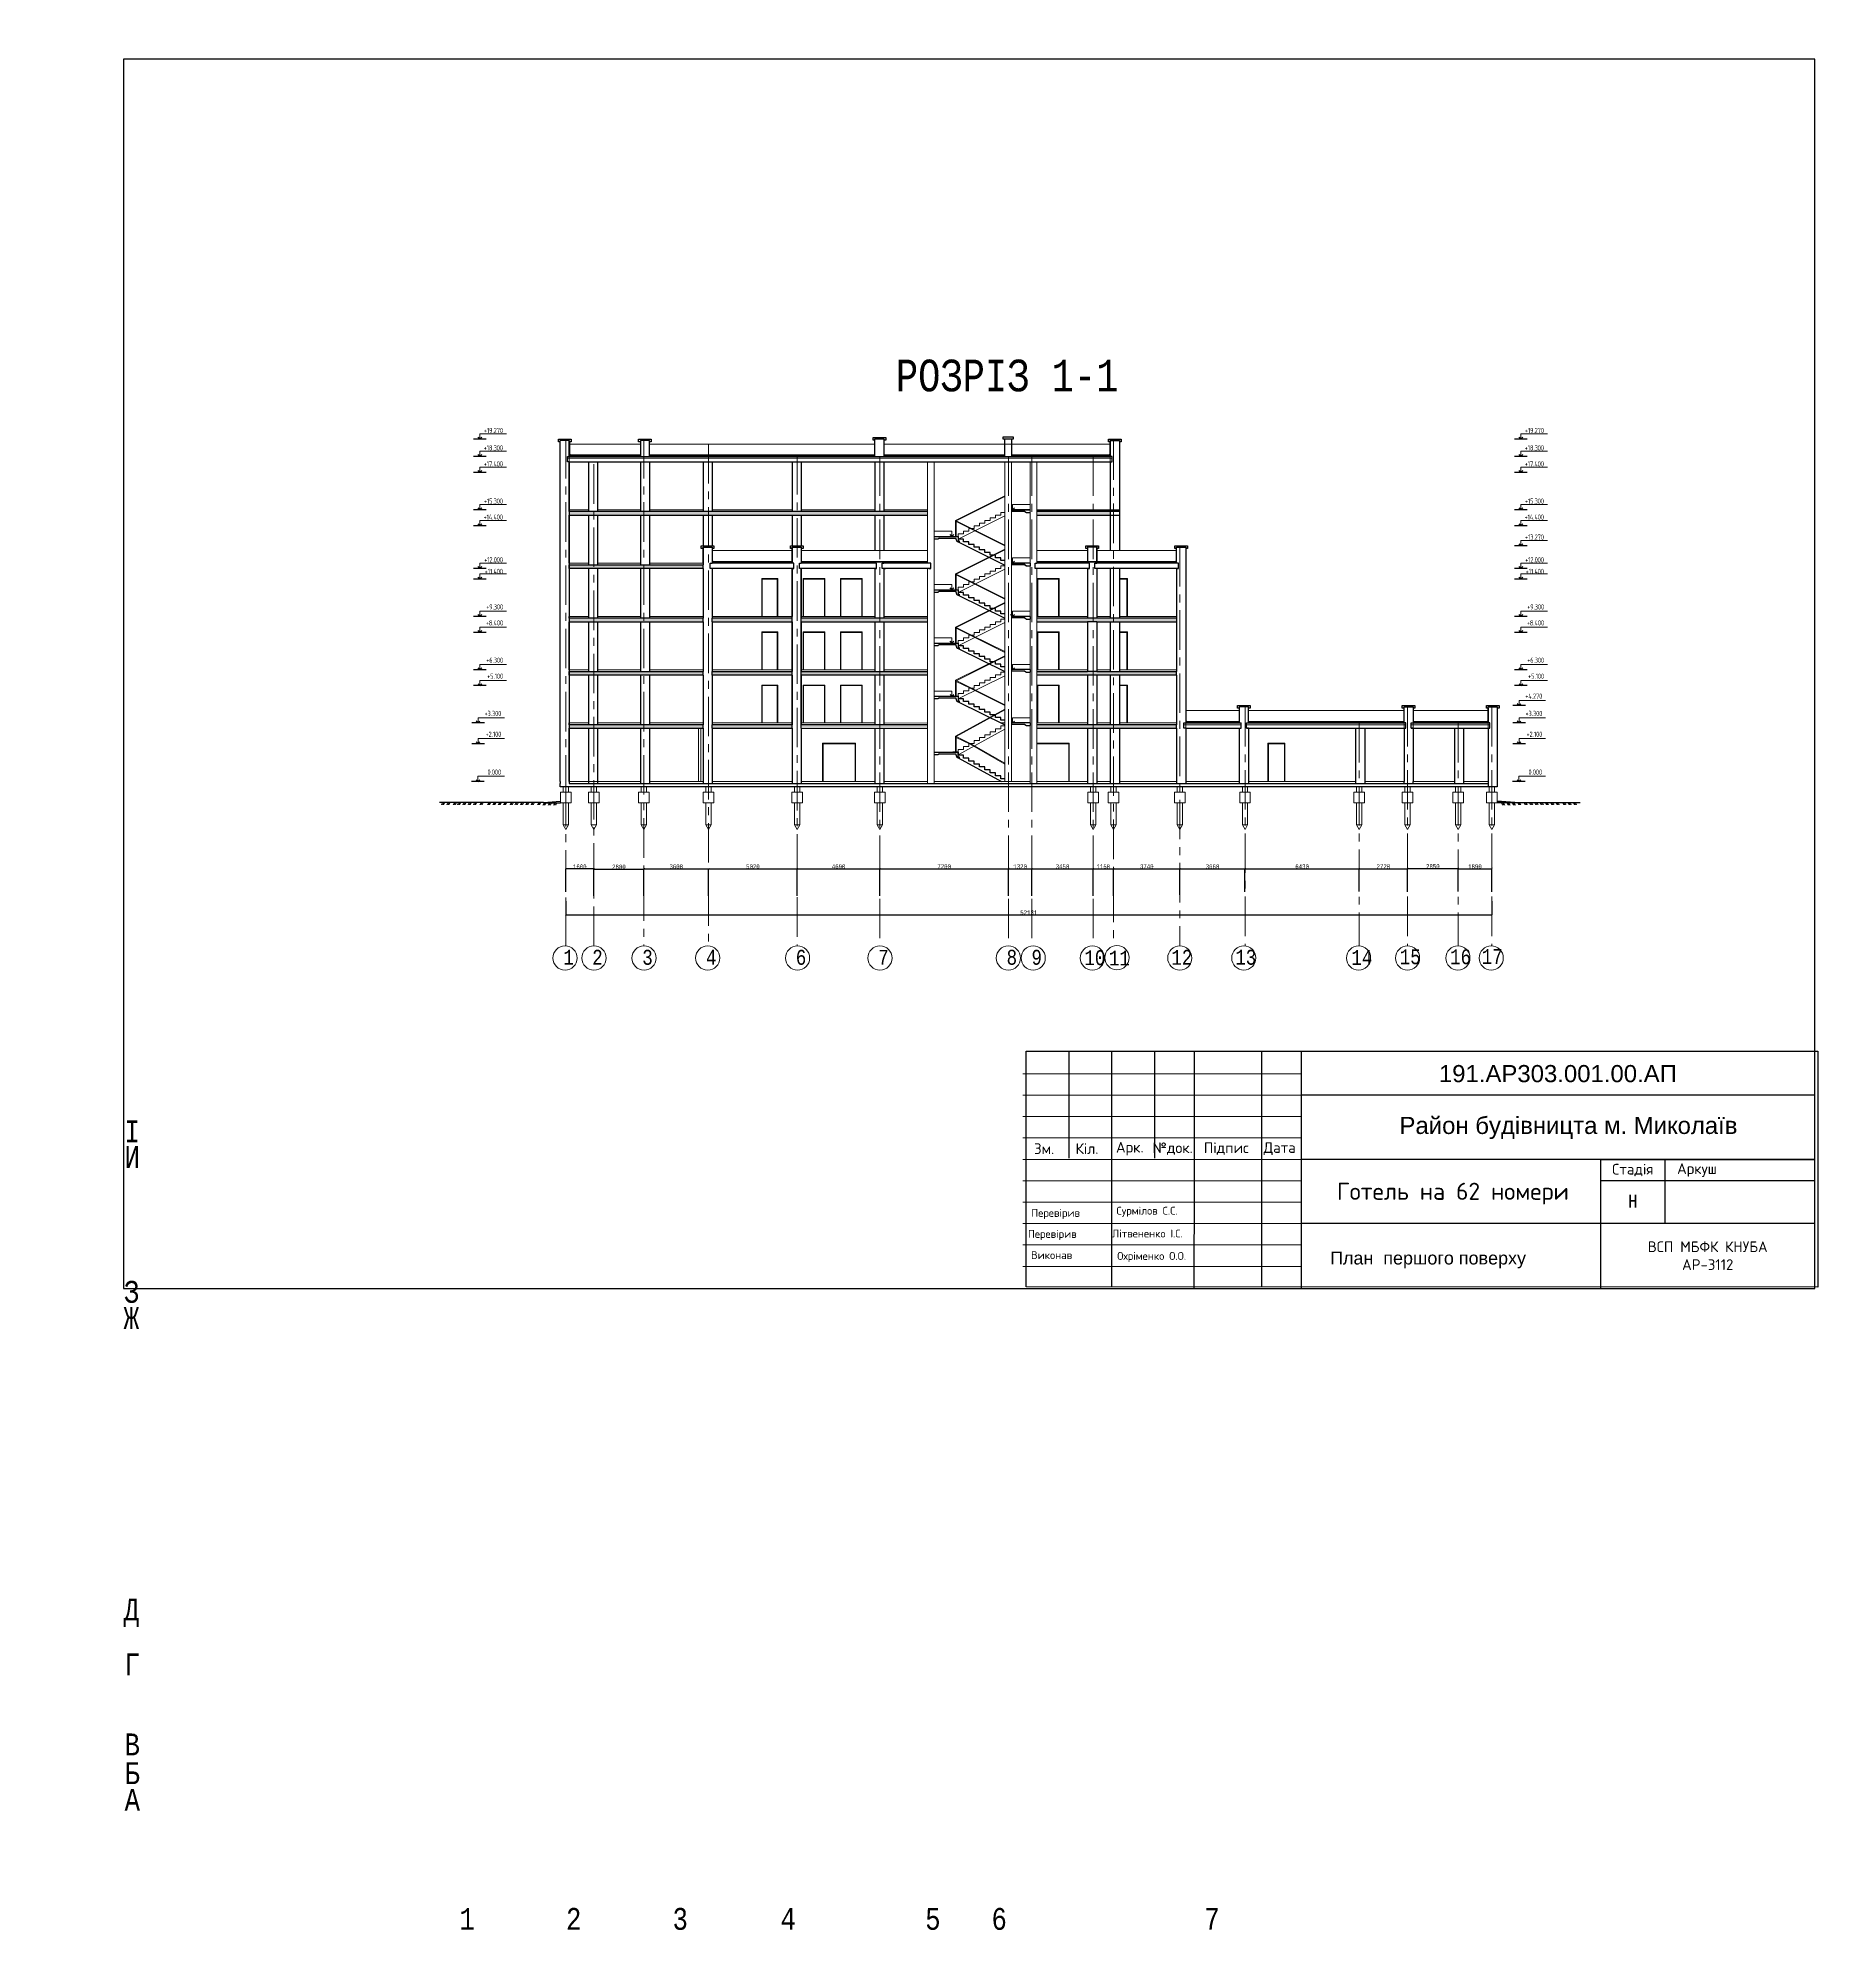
# Model space of a CAD drawing. Header units: millimetres. Extents: x -689206 to 4969298, y -1019800 to 703299.
# Drawn here: x 37935 to 139173, y -527955 to -421450 of the extents above; entities that cross this region are included whole.
import ezdxf

# ---------------------------------------------------------------- set-up
doc = ezdxf.new("R2010")
doc.units = ezdxf.units.MM
doc.linetypes.add('осеваяX2', pattern=[101.6, 63.5, -12.7, 12.7, -12.7])
doc.layers.add('внешняярамка', color=7, linetype='Continuous', lineweight=5, plot=False)
for name, color, linetype, lineweight in [('Відомість заповнення дверних та віконних прорізів', 7, 'Continuous', 5), ('РАЗМЕРЫ', 7, 'Continuous', 9), ('стены', 7, 'Continuous', 20), ('Штамп', 7, 'Continuous', 5)]:
    doc.layers.add(name, color=color, linetype=linetype, lineweight=lineweight)
for name, color, linetype in [('разрез1-1', 7, 'Continuous'), ('разрез2-2', 7, 'Continuous'), ('сетка', 104, 'Continuous')]:
    doc.layers.add(name, color=color, linetype=linetype)
doc.styles.get("Standard").update_dxf_attribs({"font": 'arial.ttf'})
doc.styles.add('Аннотативный', font='isocteur.ttf', dxfattribs={"width": 0.7, "height": 250})
doc.dimstyles.new('Аннотативный', dxfattribs={"dimscale": 0, "dimtxt": 250, "dimasz": 100, "dimexe": 1.25, "dimexo": 0.625, "dimtad": 1, "dimdec": 0, "dimtxsty": 'Аннотативный', "dimblk": 'ARCHTICK', "dimcen": 2.5, "dimadec": 0, "dimazin": 0, "dimtfac": 1, "dimtdec": 0, "dimtmove": 0, "dimatfit": 3, "dimfxl": 1, "dimarcsym": 0})
pattern_1 = [(45, (12579.145, 92139.06), (33.6759605, 123.478522), [158.75, -31.75, 0, -31.75])]

msp = doc.modelspace()

# ---------------------------------------------------------------- texts
at = {"layer": 'Відомість заповнення дверних та віконних прорізів', "ltscale": 50, "insert": (86238, -439560.3), "char_height": 1786.45, "width": 36974.281, "attachment_point": 1, "style": 'Аннотативный'}
msp.add_mtext('РОЗРІЗ 1-1', dxfattribs=at)
at = {"layer": 'РАЗМЕРЫ', "lineweight": 5, "ltscale": 35, "width": 7009.377, "attachment_point": 1, "style": 'Аннотативный'}
for s, insert, char_height in [('1', (67517.7, -472778.3), 841.3), ('2', (69145.1, -472779.3), 841.3), ('3', (71963.2, -472779.4), 841.3), ('4', (75547.5, -472777.7), 841.3), ('6', (80604.9, -472779.2), 841.3), ('7', (85242, -472779.4), 841.3), ('8', (92472.5, -472779.4), 841.3), ('9', (93871.3, -472777.9), 841.3), ('10', (96851.8, -472800.7), 841.28), ('11', (98231, -472817.8), 841.28), ('12', (101746.5, -472779.3), 841.28), ('13', (105346.3, -472776.1), 841.28), ('14', (111879, -472785.9), 841.28), ('15', (114605.3, -472748.4), 841.28), ('16', (117439, -472748.2), 841.28), ('17', (119221.9, -472739.3), 841.28)]:
    msp.add_mtext(s, dxfattribs=dict(at, insert=insert, char_height=char_height))
at = {"layer": 'разрез1-1', "lineweight": 30, "char_height": 297.819, "width": 1508.774, "attachment_point": 3, "style": 'Аннотативный'}
for s, insert in [('{\\fISOCPEUR|b0|i0|c204|p34;+19.270\\fISOCPEUR|b0|i0|c0|p34; }', (64120.3, -443400.6)), ('{\\fISOCPEUR|b0|i0|c204|p34;+19.270\\fISOCPEUR|b0|i0|c0|p34; }', (122723.7, -443400.6)), ('{\\fISOCPEUR|b0|i0|c204|p34;+18.300\\fISOCPEUR|b0|i0|c0|p34; }', (64120.3, -444375.6)), ('{\\fISOCPEUR|b0|i0|c204|p34;+18.300\\fISOCPEUR|b0|i0|c0|p34; }', (122723.7, -444375.6)), ('{\\fISOCPEUR|b0|i0|c204|p34;+17.400\\fISOCPEUR|b0|i0|c0|p34; }', (64120.3, -445275.6)), ('{\\fISOCPEUR|b0|i0|c204|p34;+17.400\\fISOCPEUR|b0|i0|c0|p34; }', (122723.7, -445275.6)), ('{\\fISOCPEUR|b0|i0|c204|p34;+14.400\\fISOCPEUR|b0|i0|c0|p34; }', (64120.3, -448275.6)), ('{\\fISOCPEUR|b0|i0|c204|p34;+15.300\\fISOCPEUR|b0|i0|c0|p34; }', (64120.3, -447375.6)), ('{\\fISOCPEUR|b0|i0|c204|p34;+14.400\\fISOCPEUR|b0|i0|c0|p34; }', (122723.7, -448275.6)), ('{\\fISOCPEUR|b0|i0|c204|p34;+15.300\\fISOCPEUR|b0|i0|c0|p34; }', (122723.7, -447375.6)), ('{\\fISOCPEUR|b0|i0|c204|p34;+13.270\\fISOCPEUR|b0|i0|c0|p34; }', (122723.7, -449400.6)), ('{\\fISOCPEUR|b0|i0|c204|p34;+12.000\\fISOCPEUR|b0|i0|c0|p34; }', (64120.3, -450675.6)), ('{\\fISOCPEUR|b0|i0|c204|p34;+11.400\\fISOCPEUR|b0|i0|c0|p34; }', (64120.3, -451333.1)), ('{\\fISOCPEUR|b0|i0|c204|p34;+12.000\\fISOCPEUR|b0|i0|c0|p34; }', (122723.7, -450675.6)), ('{\\fISOCPEUR|b0|i0|c204|p34;+11.400\\fISOCPEUR|b0|i0|c0|p34; }', (122723.7, -451333.1)), ('{\\fISOCPEUR|b0|i0|c204|p34;+9.300\\fISOCPEUR|b0|i0|c0|p34; }', (64126.4, -453327.5)), ('{\\fISOCPEUR|b0|i0|c204|p34;+9.300\\fISOCPEUR|b0|i0|c0|p34; }', (122729.8, -453327.5)), ('{\\fISOCPEUR|b0|i0|c204|p34;+8.400\\fISOCPEUR|b0|i0|c0|p34; }', (64126.4, -454227.5)), ('{\\fISOCPEUR|b0|i0|c204|p34;+8.400\\fISOCPEUR|b0|i0|c0|p34; }', (122729.8, -454227.5)), ('{\\fISOCPEUR|b0|i0|c204|p34;+6.300\\fISOCPEUR|b0|i0|c0|p34; }', (64126.4, -456327.5)), ('{\\fISOCPEUR|b0|i0|c204|p34;+6.300\\fISOCPEUR|b0|i0|c0|p34; }', (122729.8, -456327.5)), ('{\\fISOCPEUR|b0|i0|c204|p34;+5.100\\fISOCPEUR|b0|i0|c0|p34; }', (64126.4, -457227.5)), ('{\\fISOCPEUR|b0|i0|c204|p34;+5.100\\fISOCPEUR|b0|i0|c0|p34; }', (122729.8, -457227.5)), ('{\\fISOCPEUR|b0|i0|c204|p34;+4.270\\fISOCPEUR|b0|i0|c0|p34; }', (122627.9, -458352.5)), ('{\\fISOCPEUR|b0|i0|c204|p34;+3.300\\fISOCPEUR|b0|i0|c0|p34; }', (64024.5, -459327.5)), ('{\\fISOCPEUR|b0|i0|c204|p34;+3.300\\fISOCPEUR|b0|i0|c0|p34; }', (122627.9, -459327.5)), ('{\\fISOCPEUR|b0|i0|c204|p34;+2.100\\fISOCPEUR|b0|i0|c0|p34; }', (64024.5, -460497.5)), ('{\\fISOCPEUR|b0|i0|c204|p34;+2.100\\fISOCPEUR|b0|i0|c0|p34; }', (122627.9, -460497.5)), ('{\\fISOCPEUR|b0|i0|c204|p34;0.000\\fISOCPEUR|b0|i0|c0|p34; }', (64012.9, -462627.5)), ('{\\fISOCPEUR|b0|i0|c204|p34;0.000\\fISOCPEUR|b0|i0|c0|p34; }', (122616.3, -462627.5))]:
    msp.add_mtext(s, dxfattribs=dict(at, insert=insert))
at = {"layer": 'сетка', "color": 0, "char_height": 1230.9, "attachment_point": 1, "style": 'Аннотативный'}
for s, insert, width in [('І', (42819.4, -482381.5), 181.646), ('И', (42819.4, -483827.1), 181.646), ('З', (42781.4, -491410.9), 181.646), ('Ж', (42766.3, -492883.5), 181.646), ('Д', (42771.7, -509292.5), 181.646), ('Г', (42819.4, -512383.5), 181.646), ('В', (42819.4, -516885.5), 181.646), ('Б', (42819.4, -518504.5), 181.646), ('А', (42821.6, -520004.5), 181.646), ('1', (61669.5, -526705), 181.646), ('2', (67669.5, -526705), 181.646), ('3', (73668.8, -526705), 181.646), ('4', (79743.8, -526705), 181.646), ('5', (87891.5, -526700.9), 181.646), ('6', (91624.5, -526705.4), 1230.932), ('7', (103604.6, -526704.8), 1230.932)]:
    msp.add_mtext(s, dxfattribs=dict(at, insert=insert, width=width))
at = {"layer": 'Штамп'}
for s, width, heights, insert, char_height, attachment_point in [('191.АР303.001.00.АП', 28919.533, [0], (123507.3, -479752), 963.984, 5), ('Район будівницта м. Миколаїв', 29629.358, [0], (124104.6, -482806.8), 963.984, 5), ('\\pxqc;{\\fISOCPEUR|b0|i0|c204|p34;Зм.}', 2409.961, [0], (94587.8, -483969.4), 602.49, 5), ('\\pxqc;{\\fISOCPEUR|b0|i0|c204|p34;Кіл.}', 2409.961, [0], (96997.7, -483969.4), 602.49, 5), ('\\pxqc;{\\fISOCPEUR|b0|i0|c204|p34;Арк.}', 2409.961, [0], (99407.7, -483969.4), 602.49, 5), ('\\pxqc;{\\fISOCPEUR|b0|i0|c204|p34;№док.}', 2409.961, [0], (101817.7, -483969.4), 602.49, 5), ('\\pxqc;{\\fISOCPEUR|b0|i0|c204|p34;Підпис}', 3614.942, [0], (104830.1, -483969.4), 602.49, 5), ('\\pxqc;{\\fISOCPEUR|b0|i0|c204|p34;Дата}', 2409.961, [0], (107842.6, -483969.4), 602.49, 5), ('\\pxqc;{\\fISOCPEUR|b0|i0|c204|p34;Стадія}', 3614.942, [0], (127724.7, -485174.4), 602.49, 5), ('\\pxqc;{\\fISOCPEUR|b0|i0|c204|p34;Аркуш}', 3614.942, [0], (131339.7, -485174.4), 602.49, 5), ('\\pxqc;{\\fISOCPEUR|b0|i0|c204|p34;Готель на 62 номери}', 16736.808, [0], (117596.8, -486499.5), 963.984, 5), ('\\pxql;{\\fISOCPEUR|b0|i0|c204|p34;Перевірив}', 4819.922, [0], (96269.8, -487646.6), 441.781, 5), ('\\pxql;{\\fISOCPEUR|b0|i0|c204|p34;Сурмілов С.С.}', 4819.922, [0], (101069, -487522.2), 441.781, 5), ('\\pxql;{\\fISOCPEUR|b0|i0|c204|p34;Перевірив}', 4819.922, [0], (96083.2, -488830.8), 441.781, 5), ('\\pxql;{\\fISOCPEUR|b0|i0|c204|p34;Літвененко І.С.}', 4819.922, [0], (100820.1, -488747.9), 441.781, 5), ('\\pxql;{\\fISOCPEUR|b0|i0|c204|p34;Виконав}', 4819.922, [0], (96260.4, -489960.6), 441.781, 5), ('\\pxql;{\\fISOCPEUR|b0|i0|c204|p34;Охріменко О.О.}', 4819.922, [0], (101110.5, -490069.2), 441.781, 5), ('\\pxqc;План  першого поверху', 14032.441, [2859.8], (116197.4, -490236.4), 723.117, 5), ('\\pxqc;{\\fISOCPEUR|b0|i0|c204|p34;ВСП МБФК КНУБА^JАР-3112}', 12049.805, [0], (137967.1, -489994.3), 602.49, 6)]:
    msp.add_mtext_dynamic_manual_height_columns(s, width=width, gutter_width=3012.5, heights=heights, dxfattribs=dict(at, insert=insert, char_height=char_height, attachment_point=attachment_point))
at = {"layer": 'Штамп', "insert": (129532.2, -486924.9), "char_height": 736.3, "width": 3614.942, "attachment_point": 6, "style": 'Аннотативный'}
msp.add_mtext('\\pxqc;Н', dxfattribs=at)

# ---------------------------------------------------------------- blocks, each defined once
blk = doc.blocks.new('_ArchTick')
at = {"color": 0, "linetype": 'ByBlock', "const_width": 0.15}
blk.add_lwpolyline([(-0.5, -0.5), (0.5, 0.5)], dxfattribs=at)
blk = doc.blocks.new('*D3275')
at = {"layer": 'Defpoints', "color": 0, "lineweight": 5, "ltscale": 35, "transparency": 16777216}
for p in [(67654, -468227), (67654, -469514), (69235, -469514)]:
    blk.add_point(p, dxfattribs=at)
at = {"layer": 'РАЗМЕРЫ', "color": 0, "lineweight": -2, "ltscale": 35, "transparency": 16777216}
for p, q in [((67654, -469513), (67654, -468226)), ((69235, -468227), (67654, -468227)), ((69235, -469513), (69235, -468226))]:
    blk.add_line(p, q, dxfattribs=at)
at = {"layer": 'РАЗМЕРЫ', "color": 0, "lineweight": -2, "ltscale": 35, "transparency": 16777216, "xscale": 100, "yscale": 100, "zscale": 100, "rotation": 180}
blk.add_blockref('_ArchTick', (67654, -468227), dxfattribs=at)
at = {"layer": 'РАЗМЕРЫ', "color": 0, "lineweight": -2, "ltscale": 35, "transparency": 16777216, "xscale": 100, "yscale": 100, "zscale": 100}
blk.add_blockref('_ArchTick', (69235, -468227), dxfattribs=at)
at = {"layer": 'РАЗМЕРЫ', "color": 0, "lineweight": 5, "ltscale": 35, "transparency": 16777216, "insert": (68444, -468101), "char_height": 250, "attachment_point": 5, "style": 'Аннотативный'}
blk.add_mtext('1600', dxfattribs=at)
blk = doc.blocks.new('*D3276')
at = {"layer": 'Defpoints', "color": 0, "lineweight": 5, "ltscale": 35, "transparency": 16777216}
for p in [(72059, -468233), (69235, -469734), (72059, -469734)]:
    blk.add_point(p, dxfattribs=at)
at = {"layer": 'РАЗМЕРЫ', "color": 0, "lineweight": -2, "ltscale": 35, "transparency": 16777216}
for p, q in [((69235, -469734), (69235, -468232)), ((69235, -468233), (72059, -468233)), ((72059, -469734), (72059, -468232))]:
    blk.add_line(p, q, dxfattribs=at)
at = {"layer": 'РАЗМЕРЫ', "color": 0, "lineweight": -2, "ltscale": 35, "transparency": 16777216, "xscale": 100, "yscale": 100, "zscale": 100, "rotation": 180}
blk.add_blockref('_ArchTick', (69235, -468233), dxfattribs=at)
at = {"layer": 'РАЗМЕРЫ', "color": 0, "lineweight": -2, "ltscale": 35, "transparency": 16777216, "xscale": 100, "yscale": 100, "zscale": 100}
blk.add_blockref('_ArchTick', (72059, -468233), dxfattribs=at)
at = {"layer": 'РАЗМЕРЫ', "color": 0, "lineweight": 5, "ltscale": 35, "transparency": 16777216, "insert": (70647, -468108), "char_height": 250, "attachment_point": 5, "style": 'Аннотативный'}
blk.add_mtext('2800', dxfattribs=at)
blk = doc.blocks.new('*D3277')
at = {"layer": 'Defpoints', "color": 0, "lineweight": 5, "ltscale": 35, "transparency": 16777216}
for p in [(72059, -468218), (75693, -468218), (75693, -469737)]:
    blk.add_point(p, dxfattribs=at)
at = {"layer": 'РАЗМЕРЫ', "color": 0, "lineweight": -2, "ltscale": 35, "transparency": 16777216}
for p, q in [((72059, -468217), (72059, -468216)), ((72059, -468218), (75693, -468218)), ((75693, -469737), (75693, -468216))]:
    blk.add_line(p, q, dxfattribs=at)
at = {"layer": 'РАЗМЕРЫ', "color": 0, "lineweight": -2, "ltscale": 35, "transparency": 16777216, "xscale": 100, "yscale": 100, "zscale": 100, "rotation": 180}
blk.add_blockref('_ArchTick', (72059, -468218), dxfattribs=at)
at = {"layer": 'РАЗМЕРЫ', "color": 0, "lineweight": -2, "ltscale": 35, "transparency": 16777216, "xscale": 100, "yscale": 100, "zscale": 100}
blk.add_blockref('_ArchTick', (75693, -468218), dxfattribs=at)
at = {"layer": 'РАЗМЕРЫ', "color": 0, "lineweight": 5, "ltscale": 35, "transparency": 16777216, "insert": (73876, -468092), "char_height": 250, "attachment_point": 5, "style": 'Аннотативный'}
blk.add_mtext('3600', dxfattribs=at)
blk = doc.blocks.new('*D3278')
at = {"layer": 'Defpoints', "color": 0, "lineweight": 5, "ltscale": 35, "transparency": 16777216}
for p in [(75693, -468218), (80689, -468218), (80689, -469733)]:
    blk.add_point(p, dxfattribs=at)
at = {"layer": 'РАЗМЕРЫ', "color": 0, "lineweight": -2, "ltscale": 35, "transparency": 16777216}
for p, q in [((75693, -468217), (75693, -468216)), ((75693, -468218), (80689, -468218)), ((80689, -469733), (80689, -468216))]:
    blk.add_line(p, q, dxfattribs=at)
at = {"layer": 'РАЗМЕРЫ', "color": 0, "lineweight": -2, "ltscale": 35, "transparency": 16777216, "xscale": 100, "yscale": 100, "zscale": 100, "rotation": 180}
blk.add_blockref('_ArchTick', (75693, -468218), dxfattribs=at)
at = {"layer": 'РАЗМЕРЫ', "color": 0, "lineweight": -2, "ltscale": 35, "transparency": 16777216, "xscale": 100, "yscale": 100, "zscale": 100}
blk.add_blockref('_ArchTick', (80689, -468218), dxfattribs=at)
at = {"layer": 'РАЗМЕРЫ', "color": 0, "lineweight": 5, "ltscale": 35, "transparency": 16777216, "insert": (78191, -468092), "char_height": 250, "attachment_point": 5, "style": 'Аннотативный'}
blk.add_mtext('5020', dxfattribs=at)
blk = doc.blocks.new('*D3279')
at = {"layer": 'Defpoints', "color": 0, "lineweight": 5, "ltscale": 35, "transparency": 16777216}
for p in [(80689, -468218), (85341, -468218), (85341, -469733)]:
    blk.add_point(p, dxfattribs=at)
at = {"layer": 'РАЗМЕРЫ', "color": 0, "lineweight": -2, "ltscale": 35, "transparency": 16777216}
for p, q in [((80689, -468217), (80689, -468216)), ((80689, -468218), (85341, -468218)), ((85341, -469732), (85341, -468216))]:
    blk.add_line(p, q, dxfattribs=at)
at = {"layer": 'РАЗМЕРЫ', "color": 0, "lineweight": -2, "ltscale": 35, "transparency": 16777216, "xscale": 100, "yscale": 100, "zscale": 100, "rotation": 180}
blk.add_blockref('_ArchTick', (80689, -468218), dxfattribs=at)
at = {"layer": 'РАЗМЕРЫ', "color": 0, "lineweight": -2, "ltscale": 35, "transparency": 16777216, "xscale": 100, "yscale": 100, "zscale": 100}
blk.add_blockref('_ArchTick', (85341, -468218), dxfattribs=at)
at = {"layer": 'РАЗМЕРЫ', "color": 0, "lineweight": 5, "ltscale": 35, "transparency": 16777216, "insert": (83015, -468092), "char_height": 250, "attachment_point": 5, "style": 'Аннотативный'}
blk.add_mtext('4690', dxfattribs=at)
blk = doc.blocks.new('*D3280')
at = {"layer": 'Defpoints', "color": 0, "lineweight": 5, "ltscale": 35, "transparency": 16777216}
for p in [(85341, -468218), (92573, -468218), (92573, -469733)]:
    blk.add_point(p, dxfattribs=at)
at = {"layer": 'РАЗМЕРЫ', "color": 0, "lineweight": -2, "ltscale": 35, "transparency": 16777216}
for p, q in [((85341, -468217), (85341, -468216)), ((85341, -468218), (92573, -468218)), ((92573, -469732), (92573, -468216))]:
    blk.add_line(p, q, dxfattribs=at)
at = {"layer": 'РАЗМЕРЫ', "color": 0, "lineweight": -2, "ltscale": 35, "transparency": 16777216, "xscale": 100, "yscale": 100, "zscale": 100, "rotation": 180}
blk.add_blockref('_ArchTick', (85341, -468218), dxfattribs=at)
at = {"layer": 'РАЗМЕРЫ', "color": 0, "lineweight": -2, "ltscale": 35, "transparency": 16777216, "xscale": 100, "yscale": 100, "zscale": 100}
blk.add_blockref('_ArchTick', (92573, -468218), dxfattribs=at)
at = {"layer": 'РАЗМЕРЫ', "color": 0, "lineweight": 5, "ltscale": 35, "transparency": 16777216, "insert": (88957, -468092), "char_height": 250, "attachment_point": 5, "style": 'Аннотативный'}
blk.add_mtext('7200', dxfattribs=at)
blk = doc.blocks.new('*D3281')
at = {"layer": 'Defpoints', "color": 0, "lineweight": 5, "ltscale": 35, "transparency": 16777216}
for p in [(92573, -468218), (93893, -468218), (93893, -469733)]:
    blk.add_point(p, dxfattribs=at)
at = {"layer": 'РАЗМЕРЫ', "color": 0, "lineweight": -2, "ltscale": 35, "transparency": 16777216}
for p, q in [((92573, -468217), (92573, -468216)), ((92573, -468218), (93893, -468218)), ((93893, -469732), (93893, -468216))]:
    blk.add_line(p, q, dxfattribs=at)
at = {"layer": 'РАЗМЕРЫ', "color": 0, "lineweight": -2, "ltscale": 35, "transparency": 16777216, "xscale": 100, "yscale": 100, "zscale": 100, "rotation": 180}
blk.add_blockref('_ArchTick', (92573, -468218), dxfattribs=at)
at = {"layer": 'РАЗМЕРЫ', "color": 0, "lineweight": -2, "ltscale": 35, "transparency": 16777216, "xscale": 100, "yscale": 100, "zscale": 100}
blk.add_blockref('_ArchTick', (93893, -468218), dxfattribs=at)
at = {"layer": 'РАЗМЕРЫ', "color": 0, "lineweight": 5, "ltscale": 35, "transparency": 16777216, "insert": (93233, -468092), "char_height": 250, "attachment_point": 5, "style": 'Аннотативный'}
blk.add_mtext('1320', dxfattribs=at)
blk = doc.blocks.new('*D3282')
at = {"layer": 'Defpoints', "color": 0, "lineweight": 5, "ltscale": 35, "transparency": 16777216}
for p in [(93893, -468218), (97343, -468218), (97343, -469733)]:
    blk.add_point(p, dxfattribs=at)
at = {"layer": 'РАЗМЕРЫ', "color": 0, "lineweight": -2, "ltscale": 35, "transparency": 16777216}
for p, q in [((93893, -468217), (93893, -468216)), ((93893, -468218), (97343, -468218)), ((97343, -469732), (97343, -468216))]:
    blk.add_line(p, q, dxfattribs=at)
at = {"layer": 'РАЗМЕРЫ', "color": 0, "lineweight": -2, "ltscale": 35, "transparency": 16777216, "xscale": 100, "yscale": 100, "zscale": 100, "rotation": 180}
blk.add_blockref('_ArchTick', (93893, -468218), dxfattribs=at)
at = {"layer": 'РАЗМЕРЫ', "color": 0, "lineweight": -2, "ltscale": 35, "transparency": 16777216, "xscale": 100, "yscale": 100, "zscale": 100}
blk.add_blockref('_ArchTick', (97343, -468218), dxfattribs=at)
at = {"layer": 'РАЗМЕРЫ', "color": 0, "lineweight": 5, "ltscale": 35, "transparency": 16777216, "insert": (95618, -468092), "char_height": 250, "attachment_point": 5, "style": 'Аннотативный'}
blk.add_mtext('3450', dxfattribs=at)
blk = doc.blocks.new('*D3283')
at = {"layer": 'Defpoints', "color": 0, "lineweight": 5, "ltscale": 35, "transparency": 16777216}
for p in [(97343, -468218), (98493, -468218), (98493, -469739)]:
    blk.add_point(p, dxfattribs=at)
at = {"layer": 'РАЗМЕРЫ', "color": 0, "lineweight": -2, "ltscale": 35, "transparency": 16777216}
for p, q in [((97343, -468217), (97343, -468216)), ((97343, -468218), (98493, -468218)), ((98493, -469738), (98493, -468216))]:
    blk.add_line(p, q, dxfattribs=at)
at = {"layer": 'РАЗМЕРЫ', "color": 0, "lineweight": -2, "ltscale": 35, "transparency": 16777216, "xscale": 100, "yscale": 100, "zscale": 100, "rotation": 180}
blk.add_blockref('_ArchTick', (97343, -468218), dxfattribs=at)
at = {"layer": 'РАЗМЕРЫ', "color": 0, "lineweight": -2, "ltscale": 35, "transparency": 16777216, "xscale": 100, "yscale": 100, "zscale": 100}
blk.add_blockref('_ArchTick', (98493, -468218), dxfattribs=at)
at = {"layer": 'РАЗМЕРЫ', "color": 0, "lineweight": 5, "ltscale": 35, "transparency": 16777216, "insert": (97918, -468092), "char_height": 250, "attachment_point": 5, "style": 'Аннотативный'}
blk.add_mtext('1150', dxfattribs=at)
blk = doc.blocks.new('*D3284')
at = {"layer": 'Defpoints', "color": 0, "lineweight": 5, "ltscale": 35, "transparency": 16777216}
for p in [(98493, -468218), (102233, -468218), (102233, -469690)]:
    blk.add_point(p, dxfattribs=at)
at = {"layer": 'РАЗМЕРЫ', "color": 0, "lineweight": -2, "ltscale": 35, "transparency": 16777216}
for p, q in [((98493, -468217), (98493, -468216)), ((98493, -468218), (102233, -468218)), ((102233, -469690), (102233, -468216))]:
    blk.add_line(p, q, dxfattribs=at)
at = {"layer": 'РАЗМЕРЫ', "color": 0, "lineweight": -2, "ltscale": 35, "transparency": 16777216, "xscale": 100, "yscale": 100, "zscale": 100, "rotation": 180}
blk.add_blockref('_ArchTick', (98493, -468218), dxfattribs=at)
at = {"layer": 'РАЗМЕРЫ', "color": 0, "lineweight": -2, "ltscale": 35, "transparency": 16777216, "xscale": 100, "yscale": 100, "zscale": 100}
blk.add_blockref('_ArchTick', (102233, -468218), dxfattribs=at)
at = {"layer": 'РАЗМЕРЫ', "color": 0, "lineweight": 5, "ltscale": 35, "transparency": 16777216, "insert": (100363, -468092), "char_height": 250, "attachment_point": 5, "style": 'Аннотативный'}
blk.add_mtext('3740', dxfattribs=at)
blk = doc.blocks.new('*D3285')
at = {"layer": 'Defpoints', "color": 0, "lineweight": 5, "ltscale": 35, "transparency": 16777216}
for p in [(102233, -468218), (105893, -468218), (105893, -469525)]:
    blk.add_point(p, dxfattribs=at)
at = {"layer": 'РАЗМЕРЫ', "color": 0, "lineweight": -2, "ltscale": 35, "transparency": 16777216}
for p, q in [((102233, -468217), (102233, -468216)), ((102233, -468218), (105893, -468218)), ((105893, -469524), (105893, -468216))]:
    blk.add_line(p, q, dxfattribs=at)
at = {"layer": 'РАЗМЕРЫ', "color": 0, "lineweight": -2, "ltscale": 35, "transparency": 16777216, "xscale": 100, "yscale": 100, "zscale": 100, "rotation": 180}
blk.add_blockref('_ArchTick', (102233, -468218), dxfattribs=at)
at = {"layer": 'РАЗМЕРЫ', "color": 0, "lineweight": -2, "ltscale": 35, "transparency": 16777216, "xscale": 100, "yscale": 100, "zscale": 100}
blk.add_blockref('_ArchTick', (105893, -468218), dxfattribs=at)
at = {"layer": 'РАЗМЕРЫ', "color": 0, "lineweight": 5, "ltscale": 35, "transparency": 16777216, "insert": (104063, -468092), "char_height": 250, "attachment_point": 5, "style": 'Аннотативный'}
blk.add_mtext('3660', dxfattribs=at)
blk = doc.blocks.new('*D3286')
at = {"layer": 'Defpoints', "color": 0, "lineweight": 5, "ltscale": 35, "transparency": 16777216}
for p in [(105893, -468216), (112323, -468222), (112323, -469492)]:
    blk.add_point(p, dxfattribs=at)
at = {"layer": 'РАЗМЕРЫ', "color": 0, "lineweight": -2, "ltscale": 35, "transparency": 16777216}
for p, q in [((105893, -468217), (105893, -468223)), ((105893, -468222), (112323, -468222)), ((112323, -469491), (112323, -468221))]:
    blk.add_line(p, q, dxfattribs=at)
at = {"layer": 'РАЗМЕРЫ', "color": 0, "lineweight": -2, "ltscale": 35, "transparency": 16777216, "xscale": 100, "yscale": 100, "zscale": 100, "rotation": 180}
blk.add_blockref('_ArchTick', (105893, -468222), dxfattribs=at)
at = {"layer": 'РАЗМЕРЫ', "color": 0, "lineweight": -2, "ltscale": 35, "transparency": 16777216, "xscale": 100, "yscale": 100, "zscale": 100}
blk.add_blockref('_ArchTick', (112323, -468222), dxfattribs=at)
at = {"layer": 'РАЗМЕРЫ', "color": 0, "lineweight": 5, "ltscale": 35, "transparency": 16777216, "insert": (109108, -468096), "char_height": 250, "attachment_point": 5, "style": 'Аннотативный'}
blk.add_mtext('6430', dxfattribs=at)
blk = doc.blocks.new('*D3287')
at = {"layer": 'Defpoints', "color": 0, "lineweight": 5, "ltscale": 35, "transparency": 16777216}
for p in [(112323, -468216), (115046, -468216), (115046, -469524)]:
    blk.add_point(p, dxfattribs=at)
at = {"layer": 'РАЗМЕРЫ', "color": 0, "lineweight": -2, "ltscale": 35, "transparency": 16777216}
for p, q in [((112323, -468216), (115046, -468216)), ((112323, -468217), (112323, -468218)), ((115046, -469523), (115046, -468215))]:
    blk.add_line(p, q, dxfattribs=at)
at = {"layer": 'РАЗМЕРЫ', "color": 0, "lineweight": -2, "ltscale": 35, "transparency": 16777216, "xscale": 100, "yscale": 100, "zscale": 100, "rotation": 180}
blk.add_blockref('_ArchTick', (112323, -468216), dxfattribs=at)
at = {"layer": 'РАЗМЕРЫ', "color": 0, "lineweight": -2, "ltscale": 35, "transparency": 16777216, "xscale": 100, "yscale": 100, "zscale": 100}
blk.add_blockref('_ArchTick', (115046, -468216), dxfattribs=at)
at = {"layer": 'РАЗМЕРЫ', "color": 0, "lineweight": 5, "ltscale": 35, "transparency": 16777216, "insert": (113684, -468091), "char_height": 250, "attachment_point": 5, "style": 'Аннотативный'}
blk.add_mtext('2720', dxfattribs=at)
blk = doc.blocks.new('*D3288')
at = {"layer": 'Defpoints', "color": 0, "lineweight": 5, "ltscale": 35, "transparency": 16777216}
for p in [(115046, -468216), (117893, -468209), (117893, -469492)]:
    blk.add_point(p, dxfattribs=at)
at = {"layer": 'РАЗМЕРЫ', "color": 0, "lineweight": -2, "ltscale": 35, "transparency": 16777216}
for p, q in [((115046, -468216), (115046, -468208)), ((115046, -468209), (117893, -468209)), ((117893, -469491), (117893, -468208))]:
    blk.add_line(p, q, dxfattribs=at)
at = {"layer": 'РАЗМЕРЫ', "color": 0, "lineweight": -2, "ltscale": 35, "transparency": 16777216, "xscale": 100, "yscale": 100, "zscale": 100, "rotation": 180}
blk.add_blockref('_ArchTick', (115046, -468209), dxfattribs=at)
at = {"layer": 'РАЗМЕРЫ', "color": 0, "lineweight": -2, "ltscale": 35, "transparency": 16777216, "xscale": 100, "yscale": 100, "zscale": 100}
blk.add_blockref('_ArchTick', (117893, -468209), dxfattribs=at)
at = {"layer": 'РАЗМЕРЫ', "color": 0, "lineweight": 5, "ltscale": 35, "transparency": 16777216, "insert": (116469, -468083), "char_height": 250, "attachment_point": 5, "style": 'Аннотативный'}
blk.add_mtext('2850', dxfattribs=at)
blk = doc.blocks.new('*D3289')
at = {"layer": 'Defpoints', "color": 0, "lineweight": 5, "ltscale": 35, "transparency": 16777216}
for p in [(117893, -468215), (119785, -468215), (119785, -469522)]:
    blk.add_point(p, dxfattribs=at)
at = {"layer": 'РАЗМЕРЫ', "color": 0, "lineweight": -2, "ltscale": 35, "transparency": 16777216}
for p, q in [((117893, -468215), (119785, -468215)), ((117893, -468216), (117893, -468216)), ((119785, -469522), (119785, -468214))]:
    blk.add_line(p, q, dxfattribs=at)
at = {"layer": 'РАЗМЕРЫ', "color": 0, "lineweight": -2, "ltscale": 35, "transparency": 16777216, "xscale": 100, "yscale": 100, "zscale": 100, "rotation": 180}
blk.add_blockref('_ArchTick', (117893, -468215), dxfattribs=at)
at = {"layer": 'РАЗМЕРЫ', "color": 0, "lineweight": -2, "ltscale": 35, "transparency": 16777216, "xscale": 100, "yscale": 100, "zscale": 100}
blk.add_blockref('_ArchTick', (119785, -468215), dxfattribs=at)
at = {"layer": 'РАЗМЕРЫ', "color": 0, "lineweight": 5, "ltscale": 35, "transparency": 16777216, "insert": (118839, -468090), "char_height": 250, "attachment_point": 5, "style": 'Аннотативный'}
blk.add_mtext('1890', dxfattribs=at)
blk = doc.blocks.new('*D3274')
at = {"layer": 'Defpoints', "color": 0, "lineweight": 5, "ltscale": 35, "transparency": 16777216}
for p in [(67654, -470048), (119785, -470048), (119785, -470810)]:
    blk.add_point(p, dxfattribs=at)
at = {"layer": 'РАЗМЕРЫ', "color": 0, "lineweight": -2, "ltscale": 35, "transparency": 16777216}
for p, q in [((67654, -470049), (67654, -470811)), ((119785, -470049), (119785, -470811)), ((67654, -470810), (119785, -470810))]:
    blk.add_line(p, q, dxfattribs=at)
at = {"layer": 'РАЗМЕРЫ', "color": 0, "lineweight": -2, "ltscale": 35, "transparency": 16777216, "xscale": 100, "yscale": 100, "zscale": 100, "rotation": 180}
blk.add_blockref('_ArchTick', (67654, -470810), dxfattribs=at)
at = {"layer": 'РАЗМЕРЫ', "color": 0, "lineweight": -2, "ltscale": 35, "transparency": 16777216, "xscale": 100, "yscale": 100, "zscale": 100}
blk.add_blockref('_ArchTick', (119785, -470810), dxfattribs=at)
at = {"layer": 'РАЗМЕРЫ', "color": 0, "lineweight": 5, "ltscale": 35, "transparency": 16777216, "insert": (93719, -470684), "char_height": 250, "attachment_point": 5, "style": 'Аннотативный'}
blk.add_mtext('52131', dxfattribs=at)

# ---------------------------------------------------------------- dimensions: what is measured, and where the dimension line sits
at = {"layer": 'РАЗМЕРЫ', "lineweight": 5, "ltscale": 35}
for base, p1, p2, text, picture, middle in [((67654, -468226.8), (69234.8, -469513.5), (67654, -469513.5), '1600', '*D3275', (68444.4, -468226.8)), ((72059, -468233.4), (69234.8, -469734.1), (72059, -469734.1), '2800', '*D3276', (70646.9, -468233.4)), ((117893.3, -468208.8), (115045.6, -468216.4), (117893.3, -469492.1), '2850', '*D3288', (116469.5, -468208.8))]:
    dim = msp.add_linear_dim(base=base, p1=p1, p2=p2, text=text, dimstyle='Аннотативный', dxfattribs=at)
    dim.commit()
    dim.dimension.update_dxf_attribs({"geometry": picture, "text_midpoint": middle, "dimtype": 160})
for base, p1, p2, text, picture, middle in [((75693.3, -468217.6), (72059, -468217.6), (75693.3, -469737.4), '3600', '*D3277', (73876.1, -468092)), ((80689.4, -468217.6), (75693.3, -468217.6), (80689.4, -469733.4), '5020', '*D3278', (78191.4, -468092)), ((85340.7, -468217.6), (80689.4, -468217.6), (85340.7, -469732.8), '4690', '*D3279', (83015.1, -468092)), ((92573.4, -468217.6), (85340.7, -468217.6), (92573.4, -469732.8), '7200', '*D3280', (88957, -468092)), ((115045.6, -468216.4), (112323.2, -468216.4), (115045.6, -469523.6), '2720', '*D3287', (113684.4, -468090.8)), ((119784.8, -468215.1), (117893.3, -468215.1), (119784.8, -469522.2), '1890', '*D3289', (118839.1, -468089.5))]:
    dim = msp.add_linear_dim(base=base, p1=p1, p2=p2, text=text, dimstyle='Аннотативный', dxfattribs=at)
    dim.commit()
    dim.dimension.update_dxf_attribs({"geometry": picture, "text_midpoint": middle})
for base, p1, p2, picture, middle in [((93893.3, -468217.6), (92573.4, -468217.6), (93893.3, -469732.8), '*D3281', (93233.3, -468092)), ((97343.4, -468217.6), (93893.3, -468217.6), (97343.4, -469732.8), '*D3282', (95618.3, -468092)), ((98493.1, -468217.6), (97343.4, -468217.6), (98493.1, -469738.6), '*D3283', (97918.2, -468092)), ((102233.4, -468217.6), (98493.1, -468217.6), (102233.4, -469690.2), '*D3284', (100363.2, -468092)), ((105893.3, -468217.6), (102233.4, -468217.6), (105893.3, -469525.1), '*D3285', (104063.4, -468092))]:
    dim = msp.add_linear_dim(base=base, p1=p1, p2=p2, dimstyle='Аннотативный', dxfattribs=at)
    dim.commit()
    dim.dimension.update_dxf_attribs({"geometry": picture, "text_midpoint": middle})
for base, p1, p2, picture, middle in [((112323.2, -468221.9), (105893.3, -468216.4), (112323.2, -469492.1), '*D3286', (109108.2, -468221.9)), ((119784.8, -470809.7), (67654, -470048.3), (119784.8, -470048.3), '*D3274', (93719.4, -470809.7))]:
    dim = msp.add_linear_dim(base=base, p1=p1, p2=p2, dimstyle='Аннотативный', dxfattribs=at)
    dim.commit()
    dim.dimension.update_dxf_attribs({"geometry": picture, "text_midpoint": middle, "dimtype": 160})

# ---------------------------------------------------------------- hatches: boundary and pattern name
at = {"layer": 'РАЗМЕРЫ', "lineweight": 15, "ltscale": 35}
h = msp.add_hatch(dxfattribs=at)
h.set_pattern_fill('ANSI36', color=256, scale=20)
h.set_pattern_definition(pattern_1)
h.paths.add_polyline_path([(75383.3, -451110.9), (67854, -451110.9), (67854, -451310.9), (75383.3, -451310.9)])
h.paths.add_polyline_path([(88018.9, -448113.7), (67854, -448110.9), (67854, -448310.9), (88018.9, -448310.9)])
h.paths.add_polyline_path([(98310.7, -448110.9), (94178.9, -448110.9), (94178.9, -448310.9), (98310.7, -448310.9)])
at = {"layer": 'РАЗМЕРЫ', "lineweight": 25, "ltscale": 35}
h = msp.add_hatch(dxfattribs=at)
h.set_pattern_fill('ANSI36', color=256, scale=20)
h.set_pattern_definition(pattern_1)
h.paths.add_polyline_path([(75383.3, -460111.2), (67854, -460110.9), (67854, -460310.9), (75383.3, -460311.8), (75383.3, -460310.9)])
h.paths.add_polyline_path([(80393.4, -460111.4), (75893.3, -460111.3), (75893.3, -460310.9), (75893.3, -460311.8), (80393.4, -460312.3)])
h.paths.add_polyline_path([(88018.9, -460111.7), (80911.4, -460111.5), (80911.4, -460312.4), (88018.9, -460313.2)])
h.paths.add_polyline_path([(88018.9, -457113.3), (80911.4, -457112.5), (80911.4, -457312.5), (88018.9, -457313.3)])
h.paths.add_polyline_path([(80393.4, -457112.4), (75893.3, -457111.9), (75893.3, -457311.9), (80393.4, -457312.4)])
h.paths.add_polyline_path([(75383.3, -457111.8), (67854, -457110.9), (67854, -457310.9), (75383.3, -457311.8), (75383.3, -457310.9)])
h.paths.add_polyline_path([(75383.3, -454111.9), (67854, -454110.9), (67854, -454310.9), (75383.3, -454310.9)])
h.paths.add_polyline_path([(80393.4, -454112.5), (75893.3, -454111.9), (75893.3, -454310.9), (80393.4, -454310.9)])
h.paths.add_polyline_path([(88018.9, -454113.5), (80911.4, -454112.6), (80911.4, -454310.9), (88018.9, -454310.9)])
h = msp.add_hatch(dxfattribs=at)
h.set_pattern_fill('ANSI36', color=256, scale=20)
h.set_pattern_definition(pattern_1)
h.paths.add_polyline_path([(102043.4, -454110.9), (97543.4, -454110.9), (97033.4, -454110.9), (94178.9, -454110.9), (94178.9, -454310.9), (97033.4, -454310.9), (97543.4, -454310.9), (102043.4, -454310.9)])
h.paths.add_polyline_path([(102043.4, -457110.9), (97543.4, -457110.9), (97033.4, -457110.9), (94178.9, -457110.9), (94178.9, -457310.9), (97033.4, -457310.9), (97543.4, -457310.9), (102043.4, -457310.9)])
h.paths.add_polyline_path([(102043.4, -460110.9), (96974.3, -460110.9), (94178.9, -460110.9), (94178.9, -460310.9), (97543.4, -460310.9), (102043.4, -460310.9)])

# ---------------------------------------------------------------- linework, layer by layer
at = {"layer": 'внешняярамка', "lineweight": 5, "ltscale": 50, "const_width": 2.41}
msp.add_lwpolyline([(37935.9, -493039.6), (139172.2, -493039.6), (139172.2, -421451.1), (37935.9, -421451.1), (37935.9, -493039.6)], dxfattribs=at)
at = {"layer": 'РАЗМЕРЫ', "linetype": 'ByBlock', "lineweight": 30, "ltscale": 35}
for p, q in [((67244, -444110.9), (67244, -444035.9)), ((67244, -444035.9), (67854, -444035.9)), ((67244, -444185.9), (67244, -444110.9)), ((67854, -444035.9), (67954, -444035.9)), ((67954, -444035.9), (67954, -444185.9)), ((71754, -444110.9), (71754, -444035.9)), ((71754, -444035.9), (72364, -444035.9)), ((71754, -444185.9), (71754, -444110.9)), ((72364, -444035.9), (72464, -444035.9)), ((72464, -444035.9), (72464, -444185.9)), ((84956.1, -444025.9), (84956.1, -443950.9)), ((84956.1, -443950.9), (85566.1, -443950.9)), ((84956.1, -444100.9), (84956.1, -444025.9)), ((85056.1, -444100.9), (84956.1, -444100.9)), ((85566.1, -443950.9), (85666.1, -443950.9)), ((85666.1, -444100.9), (85566.1, -444100.9)), ((85666.1, -443950.9), (85666.1, -444100.9)), ((98210.7, -444110.9), (98210.7, -444035.9)), ((98210.7, -444035.9), (98820.7, -444035.9)), ((98210.7, -444185.9), (98210.7, -444110.9)), ((98820.7, -444035.9), (98920.7, -444035.9)), ((98920.7, -444035.9), (98920.7, -444185.9)), ((67344, -444185.9), (67244, -444185.9)), ((67954, -444185.9), (67854, -444185.9)), ((71854, -444185.9), (71754, -444185.9)), ((72464, -444185.9), (72364, -444185.9)), ((98310.7, -444185.9), (98210.7, -444185.9)), ((98920.7, -444185.9), (98820.7, -444185.9)), ((75283.3, -450110.9), (75283.3, -450035.9)), ((75283.3, -450035.9), (75893.3, -450035.9)), ((75283.3, -450185.9), (75283.3, -450110.9)), ((75383.3, -450185.9), (75283.3, -450185.9)), ((75893.3, -450035.9), (75993.3, -450035.9)), ((75993.3, -450185.9), (75893.3, -450185.9)), ((75993.3, -450035.9), (75993.3, -450185.9)), ((80301.4, -450110.9), (80301.4, -450035.9)), ((80301.4, -450035.9), (80911.4, -450035.9)), ((80301.4, -450185.9), (80301.4, -450110.9)), ((80393.4, -450185.9), (80301.4, -450185.9)), ((80911.4, -450035.9), (81011.4, -450035.9)), ((81011.4, -450185.9), (80911.4, -450185.9)), ((81011.4, -450035.9), (81011.4, -450185.9)), ((96933.4, -450110.9), (96933.4, -450035.9)), ((96933.4, -450035.9), (97543.4, -450035.9)), ((96933.4, -450185.9), (96933.4, -450110.9)), ((97033.4, -450185.9), (96933.4, -450185.9)), ((97543.4, -450035.9), (97643.4, -450035.9)), ((97643.4, -450185.9), (97543.4, -450185.9)), ((97643.4, -450035.9), (97643.4, -450185.9)), ((101943.4, -450110.9), (101943.4, -450035.9)), ((101943.4, -450035.9), (102553.4, -450035.9)), ((101943.4, -450185.9), (101943.4, -450110.9)), ((102043.4, -450185.9), (101943.4, -450185.9)), ((102553.4, -450035.9), (102653.4, -450035.9)), ((102653.4, -450185.9), (102553.4, -450185.9)), ((102653.4, -450035.9), (102653.4, -450185.9)), ((105472.7, -459110.9), (105472.7, -459035.9)), ((105472.7, -459035.9), (106082.7, -459035.9)), ((105472.7, -459185.9), (105472.7, -459110.9)), ((105572.7, -459185.9), (105472.7, -459185.9)), ((106082.7, -459035.9), (106182.7, -459035.9)), ((106182.7, -459185.9), (106082.7, -459185.9)), ((106182.7, -459035.9), (106182.7, -459185.9)), ((114745.6, -459110.9), (114745.6, -459035.9)), ((114745.6, -459035.9), (115355.6, -459035.9)), ((114745.6, -459185.9), (114745.6, -459110.9)), ((114845.6, -459185.9), (114745.6, -459185.9)), ((115355.6, -459035.9), (115455.6, -459035.9)), ((115455.6, -459185.9), (115355.6, -459185.9)), ((115455.6, -459035.9), (115455.6, -459185.9)), ((119484.5, -459110.9), (119484.5, -459035.9)), ((119484.5, -459035.9), (120094.5, -459035.9)), ((119484.5, -459185.9), (119484.5, -459110.9)), ((119584.5, -459185.9), (119484.5, -459185.9)), ((120094.5, -459035.9), (120194.5, -459035.9)), ((120194.5, -459185.9), (120094.5, -459185.9)), ((120194.5, -459035.9), (120194.5, -459185.9)), ((89748.9, -461913.7), (89748.9, -461660.9))]:
    msp.add_line(p, q, dxfattribs=at)
at = {"layer": 'РАЗМЕРЫ', "lineweight": 30, "ltscale": 35}
for p, q in [((67344, -463310.9), (67344, -444110.9)), ((67854, -444110.9), (67344, -444110.9)), ((67854, -444110.9), (67854, -445010.9)), ((67854, -445010.9), (67854, -444110.9)), ((72364, -444110.9), (71854, -444110.9)), ((71854, -444110.9), (71854, -445010.9)), ((72364, -445010.9), (72364, -444110.9)), ((85056.1, -445010.9), (85056.1, -444025.9)), ((85056.1, -444025.9), (85563.4, -444025.9)), ((85563.4, -444025.9), (85563.4, -445010.9)), ((92303.8, -444025.9), (92813.8, -444025.9)), ((92370.1, -444925.9), (92370.1, -444025.9)), ((92370.1, -444025.9), (92747.6, -444025.9)), ((92747.6, -444025.9), (92747.6, -445010.9)), ((98310.7, -444110.9), (98820.7, -444110.9)), ((98310.7, -444185.9), (98310.7, -444110.9)), ((98310.7, -444110.9), (98310.7, -445010.9)), ((98820.7, -444110.9), (98820.7, -450310.9)), ((67754, -445310.9), (67754, -445010.9)), ((67754, -445010.9), (67854, -445010.9)), ((67854, -445010.9), (67854, -444910.9)), ((67854, -445010.9), (72364, -445010.9)), ((72364, -445010.9), (75893.3, -445010.9)), ((75893.3, -445010.9), (98310.7, -445010.9)), ((92370.1, -445010.9), (92370.1, -444925.9)), ((98310.7, -445010.9), (98310.7, -444910.9)), ((98410.7, -445010.9), (98310.7, -445010.9)), ((98410.7, -445310.9), (98410.7, -445010.9)), ((67854, -445310.9), (67754, -445310.9)), ((67854, -445310.9), (67854, -463310.9)), ((67854, -448010.9), (67854, -445310.9)), ((67854, -445310.9), (98310.7, -445310.9)), ((68933.3, -445310.9), (68933.3, -448111.1)), ((69443.3, -445310.9), (69443.3, -448111.2)), ((71854, -445310.9), (71854, -448110.9)), ((72364, -445310.9), (72364, -448110.9)), ((75383.3, -445310.9), (75383.3, -448110.9)), ((75893.3, -445310.9), (75893.3, -448110.9)), ((80393.4, -445310.9), (80393.4, -448110.9)), ((80911.4, -445310.9), (80911.4, -448110.9)), ((85053.4, -445310.9), (85053.4, -448110.9)), ((85563.4, -445310.9), (85563.4, -448110.9)), ((98310.7, -445310.9), (98310.7, -450310.9)), ((98310.7, -445310.9), (98410.7, -445310.9)), ((67854, -448110.9), (67854, -448010.9)), ((88018.9, -448113.7), (67854, -448110.9)), ((67854, -451010.9), (67854, -448310.9)), ((67854, -448310.9), (88018.9, -448310.9)), ((68933.3, -448310.9), (68933.3, -451110.9)), ((69443.3, -448310.9), (69443.3, -451110.9)), ((71854, -448310.9), (71854, -451110.9)), ((72364, -448310.9), (72364, -451110.9)), ((75383.3, -448310.9), (75383.3, -450035.9)), ((75893.3, -448310.9), (75893.3, -450035.9)), ((80393.4, -448310.9), (80393.4, -450035.9)), ((80911.4, -448310.9), (80911.4, -450035.9)), ((85053.4, -448310.9), (85053.4, -450310.9)), ((85563.4, -448310.9), (85563.4, -450310.9)), ((92369.1, -448010.9), (92370.1, -448010.9)), ((92747.6, -448010.9), (93798.9, -448010.9)), ((94178.9, -448010.9), (98820.7, -448010.9)), ((98820.7, -448110.9), (94178.9, -448110.9)), ((94178.9, -448310.9), (98820.7, -448310.9)), ((75383.3, -450110.9), (75383.3, -451110.9)), ((75383.3, -451010.9), (75383.3, -450110.9)), ((75383.3, -450110.9), (75893.3, -450110.9)), ((75893.3, -450110.9), (75893.3, -451010.9)), ((80393.4, -450110.9), (80393.4, -451010.9)), ((80393.4, -451010.9), (80393.4, -450110.9)), ((80393.4, -450110.9), (80911.4, -450110.9)), ((80401.4, -450110.9), (80911.4, -450110.9)), ((80911.4, -450110.9), (80911.4, -451010.9)), ((97033.4, -450035.9), (97033.4, -451010.9)), ((97543.4, -450110.9), (97033.4, -450110.9)), ((97543.4, -450035.9), (97543.4, -451010.9)), ((97543.4, -451010.9), (97543.4, -450110.9)), ((102043.4, -451010.9), (102043.4, -450110.9)), ((102043.4, -450110.9), (102553.4, -450110.9)), ((102553.4, -450110.9), (102553.4, -451010.9)), ((67854, -451310.9), (67854, -451110.9)), ((67854, -451110.9), (75383.3, -451110.9)), ((75383.3, -451310.9), (67854, -451310.9)), ((68933.3, -451310.9), (68933.3, -454111.1)), ((69443.3, -451310.9), (69443.3, -454111.1)), ((71854, -451310.9), (71854, -454110.9)), ((72364, -451310.9), (72364, -454110.9)), ((75383.3, -451310.9), (75383.3, -451110.9)), ((75383.3, -451310.9), (75383.3, -454110.9)), ((75793.3, -451310.9), (75793.3, -451010.9)), ((75793.3, -451010.9), (75893.3, -451010.9)), ((75893.3, -451310.9), (75793.3, -451310.9)), ((80393.4, -451010.9), (75893.3, -451010.9)), ((75893.3, -451310.9), (75893.3, -454110.9)), ((80493.4, -451310.9), (75893.3, -451310.9)), ((80493.4, -451010.9), (80393.4, -451010.9)), ((80393.4, -451310.9), (80393.4, -454010.9)), ((80393.4, -451310.9), (80493.4, -451310.9)), ((80393.4, -460312.3), (80393.4, -451310.9)), ((80493.4, -451310.9), (80493.4, -451010.9)), ((80811.4, -451310.9), (80811.4, -451010.9)), ((80811.4, -451010.9), (80911.4, -451010.9)), ((80911.4, -451310.9), (80811.4, -451310.9)), ((85053.4, -451010.9), (80911.4, -451010.9)), ((80911.4, -451310.9), (80911.4, -454110.9)), ((85153.4, -451310.9), (80911.4, -451310.9)), ((80911.4, -460312.4), (80911.4, -451310.9)), ((85053.4, -451310.9), (84953.4, -451310.9)), ((85153.4, -451010.9), (85053.4, -451010.9)), ((85053.4, -451310.9), (85053.4, -454110.9)), ((85053.4, -451310.9), (85153.4, -451310.9)), ((85153.4, -451310.9), (85153.4, -451010.9)), ((85463.4, -451310.9), (85463.4, -451010.9)), ((85463.4, -451010.9), (85563.4, -451010.9)), ((88098.9, -451310.9), (85463.4, -451310.9)), ((85563.4, -451310.9), (85463.4, -451310.9)), ((88098.9, -451010.9), (85563.4, -451010.9)), ((85563.4, -451310.9), (85563.4, -454110.9)), ((85563.4, -451310.9), (85663.4, -451310.9)), ((88201.5, -451010.9), (88098.9, -451010.9)), ((88201.5, -451310.9), (88098.9, -451310.9)), ((88101.5, -451310.9), (88201.5, -451310.9)), ((88201.5, -451310.9), (88201.5, -451010.9)), ((92370.1, -451310.9), (92369.1, -451310.9)), ((93798.9, -451010.9), (93798.9, -451160.9)), ((94078.9, -451310.9), (94078.9, -451010.9)), ((94078.9, -451010.9), (94178.9, -451010.9)), ((94178.9, -451310.9), (94078.9, -451310.9)), ((97133.4, -451010.9), (94178.9, -451010.9)), ((97133.4, -451310.9), (94178.9, -451310.9)), ((97033.4, -451310.9), (97033.4, -454110.9)), ((97033.4, -451310.9), (97133.4, -451310.9)), ((97133.4, -451310.9), (97133.4, -451010.9)), ((97443.4, -451310.9), (97443.4, -451010.9)), ((97443.4, -451010.9), (97543.4, -451010.9)), ((97543.4, -451310.9), (97443.4, -451310.9)), ((102143.4, -451010.9), (97543.4, -451010.9)), ((97543.4, -451310.9), (97543.4, -454110.9)), ((102143.4, -451310.9), (97543.4, -451310.9)), ((98310.7, -451310.9), (98310.7, -454110.9)), ((98820.7, -451310.9), (98820.7, -454110.9)), ((102043.4, -451310.9), (102043.4, -454110.9)), ((102043.4, -451310.9), (102143.4, -451310.9)), ((102143.4, -451310.9), (102143.4, -451010.9)), ((102553.4, -451010.9), (102553.4, -460010.9)), ((67854, -454110.9), (67854, -454010.9)), ((75383.3, -454111.9), (67854, -454110.9)), ((67854, -457010.9), (67854, -454310.9)), ((67854, -454310.9), (75383.3, -454310.9)), ((68933.3, -454310.9), (68933.3, -457111.1)), ((69443.3, -454310.9), (69443.3, -457111.1)), ((71854, -454310.9), (71854, -457110.9)), ((72364, -454310.9), (72364, -457110.9)), ((75383.3, -454310.9), (75383.3, -454111.9)), ((75383.3, -454310.9), (75383.3, -457110.9)), ((80393.4, -454112.5), (75893.3, -454111.9)), ((75893.3, -454310.9), (75893.3, -454111.9)), ((75893.3, -454310.9), (75893.3, -457110.9)), ((75893.3, -454310.9), (80393.4, -454310.9)), ((80393.4, -454310.9), (80393.4, -457110.9)), ((88018.9, -454113.5), (80911.4, -454112.6)), ((80911.4, -454310.9), (80911.4, -457110.9)), ((80911.4, -454310.9), (88018.9, -454310.9)), ((85053.4, -454310.9), (85053.4, -457110.9)), ((85563.4, -454310.9), (85563.4, -457110.9)), ((93798.9, -454010.4), (93798.9, -454160.4)), ((97033.4, -454110.9), (94178.9, -454110.9)), ((94178.9, -454310.9), (97033.4, -454310.9)), ((97543.4, -454110.9), (97033.4, -454110.9)), ((97033.4, -454310.9), (97033.4, -457110.9)), ((97543.4, -454310.9), (97033.4, -454310.9)), ((102043.4, -454110.9), (97543.4, -454110.9)), ((97543.4, -454310.9), (97543.4, -457110.9)), ((97543.4, -454310.9), (102043.4, -454310.9)), ((98310.7, -454310.9), (98310.7, -457110.9)), ((98820.7, -454310.9), (98820.7, -457110.9)), ((102043.4, -454110.9), (102043.4, -454310.9)), ((102043.4, -454310.9), (102043.4, -457110.9)), ((67854, -457310.9), (67854, -457110.9)), ((67854, -457110.9), (75383.3, -457111.8)), ((75383.3, -457311.8), (67854, -457310.9)), ((68933.3, -457311.1), (68933.3, -460111)), ((69443.3, -457311.1), (69443.3, -460111)), ((71854, -457310.9), (71854, -460110.9)), ((72364, -457310.9), (72364, -460110.9)), ((75383.3, -457311.8), (75383.3, -457111.8)), ((75383.3, -457310.9), (75383.3, -460110.9)), ((75893.3, -457311.9), (75893.3, -457110.9)), ((75893.3, -457111.9), (80393.4, -457112.4)), ((75893.3, -457310.9), (75893.3, -460110.9)), ((80393.4, -457312.4), (75893.3, -457311.9)), ((80393.4, -457310.9), (80393.4, -460110.9)), ((80911.4, -457112.5), (88018.9, -457113.3)), ((80911.4, -457310.9), (80911.4, -460110.9)), ((88018.9, -457313.3), (80911.4, -457312.5)), ((85053.4, -457310.9), (85053.4, -460110.9)), ((85563.4, -457310.9), (85563.4, -460110.9)), ((93798.9, -457010.4), (93798.9, -457160.4)), ((94178.9, -457110.9), (97033.4, -457110.9)), ((97033.4, -457310.9), (94178.9, -457310.9)), ((97543.4, -457110.9), (97033.4, -457110.9)), ((97033.4, -457310.9), (97033.4, -460110.9)), ((97543.4, -457310.9), (97033.4, -457310.9)), ((97543.4, -457110.9), (102043.4, -457110.9)), ((97543.4, -457310.9), (97543.4, -460110.9)), ((102043.4, -457310.9), (97543.4, -457310.9)), ((98310.7, -457310.9), (98310.7, -460110.9)), ((98820.7, -457310.9), (98820.7, -460110.9)), ((102043.4, -457310.9), (102043.4, -457110.9)), ((102043.4, -457310.9), (102043.4, -460110.9)), ((67854, -460110.9), (67854, -460010.9)), ((93798.9, -460010.4), (93798.9, -460160.4)), ((102453.4, -460310.9), (102453.4, -460010.9)), ((102453.4, -460010.9), (102553.4, -460010.9)), ((102553.4, -460010.9), (105672.8, -460010.9)), ((106082.7, -459110.9), (105572.8, -459110.9)), ((105572.8, -459110.9), (105572.8, -460010.9)), ((105672.8, -460310.9), (105672.8, -460010.9)), ((105982.7, -460010.9), (114845.6, -460010.9)), ((105982.7, -460310.9), (105982.7, -460010.9)), ((106082.7, -460010.9), (106082.7, -459110.9)), ((114845.6, -460010.9), (114845.6, -459110.9)), ((114845.6, -459110.9), (115355.6, -459110.9)), ((114845.6, -460010.9), (114845.6, -459910.9)), ((114945.6, -460010.9), (114845.6, -460010.9)), ((114945.6, -460310.9), (114945.6, -460010.9)), ((115255.6, -460010.9), (119584.5, -460010.9)), ((115255.6, -460310.9), (115255.6, -460010.9)), ((115355.6, -459110.9), (115355.6, -460010.9)), ((119584.5, -460010.9), (119584.5, -459110.9)), ((119584.5, -459110.9), (120094.5, -459110.9)), ((119584.5, -459185.9), (119584.5, -460010.9)), ((119684.5, -460010.9), (119584.5, -460010.9)), ((119684.5, -460310.9), (119684.5, -460010.9)), ((120094.5, -459110.9), (120094.5, -463610.9)), ((75383.3, -460111.2), (67854, -460110.9)), ((67854, -463310.9), (67854, -460310.9)), ((67854, -460310.9), (75383.3, -460311.8)), ((68933.3, -460311.1), (68933.3, -463410.9)), ((69443.3, -460311.1), (69443.3, -463410.9)), ((71854, -460310.9), (71854, -463310.9)), ((72364, -460310.9), (72364, -463310.9)), ((75383.3, -460311.8), (75383.3, -460111.2)), ((75383.3, -460310.9), (75383.3, -463310.9)), ((80393.4, -460111.4), (75893.3, -460111.3)), ((75893.3, -460310.9), (75893.3, -460111.3)), ((75893.3, -460310.9), (75893.3, -463310.9)), ((75893.3, -460311.8), (80393.4, -460312.3)), ((80393.4, -460310.9), (80393.4, -463310.9)), ((88018.9, -460111.7), (80911.4, -460111.5)), ((80911.4, -460310.9), (80911.4, -463310.9)), ((80911.4, -460312.4), (88018.9, -460313.2)), ((85053.4, -460310.9), (85053.4, -463310.9)), ((85563.4, -460310.9), (85563.4, -463310.9)), ((97033.4, -460110.9), (94178.9, -460110.9)), ((94178.9, -460310.9), (97543.4, -460310.9)), ((102043.4, -460110.9), (96974.3, -460110.9)), ((97033.4, -460310.9), (97033.4, -463310.9)), ((97543.4, -460310.9), (97543.4, -463310.9)), ((97543.4, -460310.9), (102043.4, -460310.9)), ((98310.7, -460310.9), (98310.7, -463310.9)), ((98820.7, -460310.9), (98820.7, -463310.9)), ((102043.4, -460310.9), (102043.4, -460110.9)), ((102043.4, -460310.9), (102043.4, -463310.9)), ((102553.4, -460310.9), (102453.4, -460310.9)), ((102553.4, -460310.9), (102553.4, -463310.9)), ((102553.4, -460310.9), (105672.8, -460310.9)), ((105572.8, -460310.9), (105572.8, -463310.9)), ((105572.8, -460310.9), (105672.8, -460310.9)), ((105982.7, -460310.9), (114845.6, -460310.9)), ((106082.7, -460310.9), (105982.7, -460310.9)), ((106082.7, -460310.9), (106082.7, -463310.9)), ((112123.2, -460310.9), (112123.2, -463410.9)), ((112633.2, -460310.9), (112633.2, -463410.9)), ((114845.6, -460310.9), (114845.6, -463310.9)), ((114845.6, -460310.9), (114945.6, -460310.9)), ((115255.6, -460310.9), (115355.6, -460310.9)), ((115355.6, -460310.9), (115255.6, -460310.9)), ((115355.6, -460310.9), (115355.6, -463310.9)), ((115355.6, -460310.9), (119485.5, -460310.9)), ((117693.3, -460310.9), (117693.3, -463410.9)), ((118203.3, -460310.9), (118203.3, -463410.9)), ((119485.5, -460310.9), (119584.5, -460310.9)), ((119584.5, -460310.9), (119584.5, -463510.9)), ((119584.5, -460310.9), (119684.5, -460310.9)), ((89748.9, -461660.9), (89448.9, -461660.9)), ((89745.8, -461963.7), (92178.1, -463310.9)), ((89748.9, -461825.9), (89748.9, -461660.9)), ((89748.9, -461660.9), (89748.9, -461810.9)), ((90048.9, -461825.9), (89748.9, -461825.9)), ((90048.9, -461990.9), (90048.9, -461825.9)), ((90348.9, -461990.9), (90048.9, -461990.9)), ((90348.9, -462155.9), (90348.9, -461990.9)), ((90648.9, -462155.9), (90348.9, -462155.9)), ((90648.9, -462320.9), (90648.9, -462155.9)), ((90948.9, -462320.9), (90648.9, -462320.9)), ((90948.9, -462485.9), (90948.9, -462320.9)), ((91248.9, -462485.9), (90948.9, -462485.9)), ((91248.9, -462650.9), (91248.9, -462485.9)), ((91548.9, -462650.9), (91248.9, -462650.9)), ((91548.9, -462815.9), (91548.9, -462650.9)), ((91848.9, -462815.9), (91548.9, -462815.9)), ((91848.9, -462980.9), (91848.9, -462815.9)), ((92148.9, -462980.9), (91848.9, -462980.9)), ((92148.9, -463145.9), (92148.9, -462980.9)), ((92370.1, -463145.9), (92148.9, -463145.9)), ((67344, -463310.9), (67344, -463410.9)), ((67344, -463310.9), (67344, -463410.9)), ((67344, -463610.9), (67344, -463410.9)), ((115355.6, -463610.9), (67344, -463610.9)), ((67854, -463310.9), (67854, -463410.9)), ((67854, -463410.9), (119584.5, -463410.9)), ((71854, -463310.9), (71854, -463410.9)), ((72364, -463310.9), (72364, -463410.9)), ((75383.3, -463310.9), (75383.3, -463410.9)), ((75893.3, -463310.9), (75893.3, -463410.9)), ((80393.4, -463310.9), (80393.4, -463410.9)), ((80911.4, -463310.9), (80911.4, -463410.9)), ((85053.4, -463310.9), (85053.4, -463410.9)), ((85563.4, -463310.9), (85563.4, -463410.9)), ((97033.4, -463310.9), (97033.4, -463410.9)), ((97543.4, -463310.9), (97543.4, -463410.9)), ((98310.7, -463310.9), (98310.7, -463410.9)), ((98820.7, -463310.9), (98820.7, -463410.9)), ((102043.4, -463310.9), (102043.4, -463410.9)), ((102553.4, -463310.9), (102553.4, -463410.9)), ((105572.8, -463310.9), (105572.8, -463410.9)), ((106082.7, -463310.9), (106082.7, -463410.9)), ((114845.6, -463410.9), (114845.6, -463310.9)), ((115355.6, -463410.9), (115355.6, -463310.9)), ((119584.5, -463610.9), (115355.6, -463610.9)), ((119584.5, -463510.9), (119584.5, -463610.9)), ((120094.5, -463610.9), (119584.5, -463610.9))]:
    msp.add_line(p, q, dxfattribs=at)
at = {"layer": 'РАЗМЕРЫ', "linetype": 'осеваяX2', "lineweight": 5, "ltscale": 35}
for p, q in [((67654, -444035.9), (67654, -463610.9)), ((72059, -444035.9), (72059, -472559.7)), ((98493.1, -444110.9), (98493.1, -472559.7)), ((69234.8, -472559.7), (69234.8, -445010.9)), ((75693.3, -444310.9), (75693.3, -472559.7)), ((80689.4, -444925.9), (80689.4, -472559.7)), ((85340.7, -445010.9), (85340.7, -472559.7)), ((92573.4, -445010.9), (92573.4, -472559.7)), ((93893.3, -445010.9), (93893.3, -472559.7)), ((97343.4, -445010.9), (97343.4, -472559.7)), ((102233.4, -450110.9), (102233.4, -472559.7)), ((105893.3, -459110.9), (105893.3, -472559.7)), ((112323.2, -460010.9), (112323.2, -472559.7)), ((115045.6, -459110.9), (115045.6, -472559.7)), ((119784.8, -459110.9), (119784.8, -472559.7)), ((67654, -463610.9), (67654, -472559.7))]:
    msp.add_line(p, q, dxfattribs=at)
at = {"layer": 'РАЗМЕРЫ', "linetype": 'осеваяX2', "lineweight": 30, "ltscale": 35}
for p, q in [((92303.8, -443925.9), (92253.8, -443925.9)), ((92253.8, -443925.9), (92253.8, -444025.9)), ((92253.8, -444025.9), (92303.8, -444025.9)), ((92863.8, -443925.9), (92303.8, -443925.9)), ((92813.8, -444025.9), (92863.8, -444025.9)), ((92863.8, -444025.9), (92863.8, -443925.9))]:
    msp.add_line(p, q, dxfattribs=at)
at = {"layer": 'РАЗМЕРЫ', "lineweight": 15, "ltscale": 35}
for p, q in [((72364, -445110.9), (67754, -445110.9)), ((67854, -445310.9), (67854, -445010.9)), ((98410.7, -445110.9), (72364, -445110.9)), ((98310.7, -445310.9), (98310.7, -445010.9)), ((88398.9, -445310.9), (88142.8, -445309.2)), ((67854, -448010.9), (68933.3, -448010.9)), ((69443.3, -448010.9), (71854, -448010.9)), ((72364, -448010.9), (75383.3, -448010.9)), ((75893.3, -448010.9), (80393.4, -448010.9)), ((80911.4, -448010.9), (85053.4, -448010.9)), ((85563.4, -448010.9), (88018.9, -448010.9)), ((68933.3, -451010.9), (67854, -451010.9)), ((71854, -451010.9), (69443.3, -451010.9)), ((75383.3, -451010.9), (72364, -451010.9)), ((75893.3, -451010.9), (75893.3, -450910.9)), ((67854, -454010.9), (68933.3, -454010.9)), ((69443.3, -454010.9), (71854, -454010.9)), ((72364, -454010.9), (75383.3, -454010.9)), ((75893.3, -454010.9), (80393.4, -454010.9)), ((80911.4, -454010.9), (85053.4, -454010.9)), ((85563.4, -454010.9), (88018.9, -454013.4)), ((94178.9, -454010.9), (97033.4, -454010.9)), ((97543.4, -454010.9), (98310.7, -454010.9)), ((98820.7, -454010.9), (102043.4, -454010.9)), ((68933.3, -457010.9), (67854, -457010.9)), ((71854, -457010.9), (69443.3, -457010.9)), ((75383.3, -457010.9), (72364, -457010.9)), ((80393.4, -457010.9), (75893.3, -457010.9)), ((85053.4, -457010.9), (80911.4, -457010.9)), ((88018.9, -457013.3), (85563.4, -457010.9)), ((97033.4, -457010.9), (94178.9, -457010.9)), ((98310.7, -457010.9), (97543.4, -457010.9)), ((102043.4, -457010.9), (98820.7, -457010.9)), ((67854, -460010.9), (68933.3, -460010.9)), ((69443.3, -460010.9), (71854, -460010.9)), ((72364, -460010.9), (75383.3, -460010.9)), ((75893.3, -460010.9), (80393.4, -460010.9)), ((80911.4, -460010.9), (85053.4, -460010.9)), ((85563.4, -460010.9), (88018.9, -460013.2)), ((94178.9, -460010.9), (97033.4, -460010.9)), ((97543.4, -460010.9), (98310.7, -460010.9)), ((98820.7, -460010.9), (102043.4, -460010.9)), ((102553.4, -460310.9), (102553.4, -460010.9)), ((115355.6, -460310.9), (115355.6, -460010.9)), ((119584.5, -460310.9), (119584.5, -460010.9)), ((75135.6, -460311.7), (75135.6, -463310.9)), ((75255.6, -460311.8), (75255.6, -463310.9)), ((82143.9, -461150.9), (82113.9, -461150.9)), ((82113.9, -461150.9), (82113.9, -463310.9)), ((83973.9, -461150.9), (82143.9, -461150.9)), ((83973.9, -461180.9), (83973.9, -461150.9)), ((89748.9, -461810.9), (92370.1, -460358.5)), ((90648.9, -461165.9), (90648.9, -461000.9)), ((90648.9, -461000.9), (90948.9, -461000.9)), ((90948.9, -461000.9), (90948.9, -460835.9)), ((90948.9, -460835.9), (91248.9, -460835.9)), ((91248.9, -460835.9), (91248.9, -460670.9)), ((91248.9, -460670.9), (91548.9, -460670.9)), ((91548.9, -460670.9), (91548.9, -460505.9)), ((91548.9, -460505.9), (91848.9, -460505.9)), ((91848.9, -460505.9), (91848.9, -460340.9)), ((91848.9, -460340.9), (92148.9, -460340.9)), ((92148.9, -460340.9), (92148.9, -460175.9)), ((92148.9, -460175.9), (92370.1, -460175.9)), ((95998.4, -461150.9), (94178.9, -461150.9)), ((95998.4, -461180.9), (95998.4, -461150.9)), ((105672.8, -460110.9), (102453.4, -460110.9)), ((114945.6, -460110.9), (105982.7, -460110.9)), ((107214.6, -461150.9), (107184.6, -461150.9)), ((107184.6, -461150.9), (107184.6, -463310.9)), ((108144.6, -461150.9), (107214.6, -461150.9)), ((108144.6, -461180.9), (108144.6, -461150.9)), ((119684.5, -460110.9), (115255.6, -460110.9)), ((83943.9, -461180.9), (82143.9, -461180.9)), ((82143.9, -461180.9), (82143.9, -463310.9)), ((83943.9, -463310.9), (83943.9, -461180.9)), ((83973.9, -463310.9), (83973.9, -461180.9)), ((89748.9, -461660.9), (89748.9, -461495.9)), ((89748.9, -461495.9), (90048.9, -461495.9)), ((90048.9, -461495.9), (90048.9, -461330.9)), ((90048.9, -461330.9), (90348.9, -461330.9)), ((90348.9, -461330.9), (90348.9, -461165.9)), ((90348.9, -461165.9), (90648.9, -461165.9)), ((95968.4, -461180.9), (94178.9, -461180.9)), ((95968.4, -463310.9), (95968.4, -461180.9)), ((95998.4, -463310.9), (95998.4, -461180.9)), ((107214.6, -463310.9), (107214.6, -461180.9)), ((107214.6, -461180.9), (108114.6, -461180.9)), ((108114.6, -461180.9), (108114.6, -463310.9)), ((108144.6, -463310.9), (108144.6, -461180.9)), ((67854, -463310.9), (71854, -463310.9)), ((72364, -463310.9), (75383.3, -463310.9)), ((75893.3, -463310.9), (80393.4, -463310.9)), ((80911.4, -463310.9), (85053.4, -463310.9)), ((83943.9, -463310.9), (83973.9, -463310.9)), ((85563.4, -463310.9), (88018.9, -463310.9)), ((88398.9, -463310.9), (93798.9, -463310.9)), ((94178.9, -463310.9), (97033.4, -463310.9)), ((95968.4, -463310.9), (95998.4, -463310.9)), ((97543.4, -463310.9), (98310.7, -463310.9)), ((98820.7, -463310.9), (102043.4, -463310.9)), ((102553.4, -463310.9), (105572.8, -463310.9)), ((106082.7, -463310.9), (112123.2, -463310.9)), ((108114.6, -463310.9), (108144.6, -463310.9)), ((112633.2, -463310.9), (114845.6, -463310.9)), ((115355.6, -463310.9), (117693.3, -463310.9)), ((118203.3, -463310.9), (118584.5, -463310.9)), ((118584.5, -463310.9), (119584.5, -463310.9))]:
    msp.add_line(p, q, dxfattribs=at)
at = {"layer": 'РАЗМЕРЫ', "lineweight": 20, "ltscale": 35}
for p, q in [((88018.9, -445310.9), (88018.9, -451010.9)), ((88398.9, -449510.9), (88398.9, -445310.9)), ((88398.9, -445700.6), (88398.9, -463310.9)), ((92369.1, -445310.9), (92369.1, -462891.9)), ((92370.1, -445310.9), (92370.1, -463310.9)), ((92747.6, -445310.9), (92747.6, -463310.9)), ((93798.9, -445310.9), (93798.9, -463310.9)), ((94178.9, -445310.9), (94178.9, -451010.9)), ((88018.9, -451310.9), (88018.9, -463310.9)), ((94178.9, -451310.9), (94178.9, -463310.9)), ((88018.9, -463310.9), (88018.9, -463410.9)), ((88398.9, -463310.9), (88398.9, -463410.9)), ((93798.9, -463310.9), (93798.9, -463410.9)), ((94178.9, -463310.9), (94178.9, -463410.9))]:
    msp.add_line(p, q, dxfattribs=at)
at = {"layer": 'РАЗМЕРЫ', "lineweight": 18, "ltscale": 35}
for p, q in [((78691, -451880.9), (78691, -454010.9)), ((78691, -451880.9), (78691, -454010.9)), ((79591, -451880.9), (78691, -451880.9)), ((78691, -451880.9), (78691, -451910.9)), ((78721, -451910.9), (79561, -451910.9)), ((78721, -451910.9), (78721, -454010.9)), ((79561, -451910.9), (79561, -454010.9)), ((79591, -451880.9), (79591, -454010.9)), ((79591, -451880.9), (79591, -454010.9)), ((79591, -454010.9), (79591, -451880.9)), ((82212.4, -451880.9), (81012.4, -451880.9)), ((81012.4, -451880.9), (81012.4, -454010.9)), ((82212.4, -451910.9), (81042.4, -451910.9)), ((81042.4, -451910.9), (81042.4, -454010.9)), ((82242.4, -451880.9), (82212.4, -451880.9)), ((82212.4, -451910.9), (82212.4, -454010.9)), ((82212.4, -454010.9), (82212.4, -451910.9)), ((82242.4, -454010.9), (82242.4, -451880.9)), ((84316.5, -451880.9), (83116.5, -451880.9)), ((83116.5, -451880.9), (83116.5, -454010.9)), ((84316.5, -451910.9), (83146.5, -451910.9)), ((83146.5, -451910.9), (83146.5, -454010.9)), ((84346.5, -451880.9), (84316.5, -451880.9)), ((84316.5, -451910.9), (84316.5, -454010.9)), ((84316.5, -454010.9), (84316.5, -451910.9)), ((84346.5, -454010.9), (84346.5, -451880.9)), ((95393.8, -451880.9), (94193.8, -451880.9)), ((94193.8, -451880.9), (94193.8, -454010.9)), ((95393.8, -451910.9), (94223.8, -451910.9)), ((94223.8, -451910.9), (94223.8, -454010.9)), ((95423.8, -451880.9), (95393.8, -451880.9)), ((95393.8, -451910.9), (95393.8, -454010.9)), ((95393.8, -454010.9), (95393.8, -451910.9)), ((95423.8, -454010.9), (95423.8, -451880.9)), ((99275.4, -451880.9), (98820.7, -451880.9)), ((98820.7, -451910.9), (99245.4, -451910.9)), ((99245.4, -451910.9), (99245.4, -454010.9)), ((99275.4, -451880.9), (99275.4, -454010.9)), ((99275.4, -451880.9), (99275.4, -454010.9)), ((99275.4, -454010.9), (99275.4, -451880.9)), ((78691, -454880.9), (78691, -457010.9)), ((78691, -454880.9), (78691, -457010.9)), ((79591, -454880.9), (78691, -454880.9)), ((78691, -454880.9), (78691, -454910.9)), ((78721, -454910.9), (79561, -454910.9)), ((78721, -454910.9), (78721, -457010.9)), ((79561, -454910.9), (79561, -457010.9)), ((79591, -454880.9), (79591, -457010.9)), ((79591, -454880.9), (79591, -457010.9)), ((79591, -457010.9), (79591, -454880.9)), ((82212.4, -454880.9), (81012.4, -454880.9)), ((81012.4, -454880.9), (81012.4, -457010.9)), ((82212.4, -454910.9), (81042.4, -454910.9)), ((81042.4, -454910.9), (81042.4, -457010.9)), ((82242.4, -454880.9), (82212.4, -454880.9)), ((82212.4, -454910.9), (82212.4, -457010.9)), ((82212.4, -457010.9), (82212.4, -454910.9)), ((82242.4, -457010.9), (82242.4, -454880.9)), ((84316.5, -454880.9), (83116.5, -454880.9)), ((83116.5, -454880.9), (83116.5, -457010.9)), ((84316.5, -454910.9), (83146.5, -454910.9)), ((83146.5, -454910.9), (83146.5, -457010.9)), ((84346.5, -454880.9), (84316.5, -454880.9)), ((84316.5, -454910.9), (84316.5, -457010.9)), ((84316.5, -457010.9), (84316.5, -454910.9)), ((84346.5, -457010.9), (84346.5, -454880.9)), ((95393.8, -454880.9), (94193.8, -454880.9)), ((94193.8, -454880.9), (94193.8, -457010.9)), ((95393.8, -454910.9), (94223.8, -454910.9)), ((94223.8, -454910.9), (94223.8, -457010.9)), ((95423.8, -454880.9), (95393.8, -454880.9)), ((95393.8, -454910.9), (95393.8, -457010.9)), ((95393.8, -457010.9), (95393.8, -454910.9)), ((95423.8, -457010.9), (95423.8, -454880.9)), ((99275.4, -454880.9), (98820.7, -454880.9)), ((98820.7, -454910.9), (99245.4, -454910.9)), ((99245.4, -454910.9), (99245.4, -457010.9)), ((99275.4, -454880.9), (99275.4, -457010.9)), ((99275.4, -454880.9), (99275.4, -457010.9)), ((99275.4, -457010.9), (99275.4, -454880.9)), ((78691, -457880.9), (78691, -460010.9)), ((78691, -457880.9), (78691, -460010.9)), ((79591, -457880.9), (78691, -457880.9)), ((78691, -457880.9), (78691, -457910.9)), ((78721, -457910.9), (79561, -457910.9)), ((78721, -457910.9), (78721, -460010.9)), ((79561, -457910.9), (79561, -460010.9)), ((79591, -457880.9), (79591, -460010.9)), ((79591, -457880.9), (79591, -460010.9)), ((79591, -460010.9), (79591, -457880.9)), ((82212.4, -457880.9), (81012.4, -457880.9)), ((81012.4, -457880.9), (81012.4, -460010.9)), ((82212.4, -457910.9), (81042.4, -457910.9)), ((81042.4, -457910.9), (81042.4, -460010.9)), ((82242.4, -457880.9), (82212.4, -457880.9)), ((82212.4, -457910.9), (82212.4, -460010.9)), ((82212.4, -460010.9), (82212.4, -457910.9)), ((82242.4, -460010.9), (82242.4, -457880.9)), ((84316.5, -457880.9), (83116.5, -457880.9)), ((83116.5, -457880.9), (83116.5, -460010.9)), ((84316.5, -457910.9), (83146.5, -457910.9)), ((83146.5, -457910.9), (83146.5, -460010.9)), ((84346.5, -457880.9), (84316.5, -457880.9)), ((84316.5, -457910.9), (84316.5, -460010.9)), ((84316.5, -460010.9), (84316.5, -457910.9)), ((84346.5, -460010.9), (84346.5, -457880.9)), ((95393.8, -457880.9), (94193.8, -457880.9)), ((94193.8, -457880.9), (94193.8, -460010.9)), ((95393.8, -457910.9), (94223.8, -457910.9)), ((94223.8, -457910.9), (94223.8, -460010.9)), ((95423.8, -457880.9), (95393.8, -457880.9)), ((95393.8, -457910.9), (95393.8, -460010.9)), ((95393.8, -460010.9), (95393.8, -457910.9)), ((95423.8, -460010.9), (95423.8, -457880.9)), ((99275.4, -457880.9), (98820.7, -457880.9)), ((98820.7, -457910.9), (99245.4, -457910.9)), ((99245.4, -457910.9), (99245.4, -460010.9)), ((99275.4, -457880.9), (99275.4, -460010.9)), ((99275.4, -457880.9), (99275.4, -460010.9)), ((99275.4, -460010.9), (99275.4, -457880.9)), ((67354, -464510.9), (67354, -463910.9)), ((67354, -463910.9), (67504, -463910.9)), ((67504, -463610.9), (67504, -463910.9)), ((67504, -463910.9), (67654, -463910.9)), ((67654, -463910.9), (67954, -463910.9)), ((67804, -463910.9), (67804, -463610.9)), ((67954, -463910.9), (67954, -464510.9)), ((68934.8, -464510.9), (68934.8, -463910.9)), ((68934.8, -463910.9), (69084.8, -463910.9)), ((69084.8, -463610.9), (69084.8, -463910.9)), ((69084.8, -463910.9), (69234.8, -463910.9)), ((69234.8, -463910.9), (69534.8, -463910.9)), ((69384.8, -463910.9), (69384.8, -463610.9)), ((69534.8, -463910.9), (69534.8, -464510.9)), ((71759, -464510.9), (71759, -463910.9)), ((71759, -463910.9), (71909, -463910.9)), ((71909, -463610.9), (71909, -463910.9)), ((71909, -463910.9), (72059, -463910.9)), ((72059, -463910.9), (72359, -463910.9)), ((72209, -463910.9), (72209, -463610.9)), ((72359, -463910.9), (72359, -464510.9)), ((75393.3, -464510.9), (75393.3, -463910.9)), ((75393.3, -463910.9), (75543.3, -463910.9)), ((75543.3, -463610.9), (75543.3, -463910.9)), ((75543.3, -463910.9), (75693.3, -463910.9)), ((75693.3, -463910.9), (75993.3, -463910.9)), ((75843.3, -463910.9), (75843.3, -463610.9)), ((75993.3, -463910.9), (75993.3, -464510.9)), ((80389.4, -464510.9), (80389.4, -463910.9)), ((80389.4, -463910.9), (80539.4, -463910.9)), ((80539.4, -463610.9), (80539.4, -463910.9)), ((80539.4, -463910.9), (80689.4, -463910.9)), ((80689.4, -463910.9), (80989.4, -463910.9)), ((80839.4, -463910.9), (80839.4, -463610.9)), ((80989.4, -463910.9), (80989.4, -464510.9)), ((85040.7, -464510.9), (85040.7, -463910.9)), ((85040.7, -463910.9), (85190.7, -463910.9)), ((85190.7, -463610.9), (85190.7, -463910.9)), ((85190.7, -463910.9), (85340.7, -463910.9)), ((85340.7, -463910.9), (85640.7, -463910.9)), ((85490.7, -463910.9), (85490.7, -463610.9)), ((85640.7, -463910.9), (85640.7, -464510.9)), ((97043.4, -464510.9), (97043.4, -463910.9)), ((97043.4, -463910.9), (97193.4, -463910.9)), ((97193.4, -463610.9), (97193.4, -463910.9)), ((97193.4, -463910.9), (97343.4, -463910.9)), ((97343.4, -463910.9), (97643.4, -463910.9)), ((97493.4, -463910.9), (97493.4, -463610.9)), ((97643.4, -463910.9), (97643.4, -464510.9)), ((98193.1, -464510.9), (98193.1, -463910.9)), ((98193.1, -463910.9), (98343.1, -463910.9)), ((98343.1, -463610.9), (98343.1, -463910.9)), ((98343.1, -463910.9), (98493.1, -463910.9)), ((98493.1, -463910.9), (98793.1, -463910.9)), ((98643.1, -463910.9), (98643.1, -463610.9)), ((98793.1, -463910.9), (98793.1, -464510.9)), ((101933.4, -464510.9), (101933.4, -463910.9)), ((101933.4, -463910.9), (102083.4, -463910.9)), ((102083.4, -463610.9), (102083.4, -463910.9)), ((102083.4, -463910.9), (102233.4, -463910.9)), ((102233.4, -463910.9), (102533.4, -463910.9)), ((102383.4, -463910.9), (102383.4, -463610.9)), ((102533.4, -463910.9), (102533.4, -464510.9)), ((105593.3, -464510.9), (105593.3, -463910.9)), ((105593.3, -463910.9), (105743.3, -463910.9)), ((105743.3, -463610.9), (105743.3, -463910.9)), ((105743.3, -463910.9), (105893.3, -463910.9)), ((105893.3, -463910.9), (106193.3, -463910.9)), ((106043.3, -463910.9), (106043.3, -463610.9)), ((106193.3, -463910.9), (106193.3, -464510.9)), ((112023.2, -464510.9), (112023.2, -463910.9)), ((112023.2, -463910.9), (112173.2, -463910.9)), ((112173.2, -463610.9), (112173.2, -463910.9)), ((112173.2, -463910.9), (112323.2, -463910.9)), ((112323.2, -463910.9), (112623.2, -463910.9)), ((112473.2, -463910.9), (112473.2, -463610.9)), ((112623.2, -463910.9), (112623.2, -464510.9)), ((114745.6, -464510.9), (114745.6, -463910.9)), ((114745.6, -463910.9), (114895.6, -463910.9)), ((114895.6, -463610.9), (114895.6, -463910.9)), ((114895.6, -463910.9), (115045.6, -463910.9)), ((115045.6, -463910.9), (115345.6, -463910.9)), ((115195.6, -463910.9), (115195.6, -463610.9)), ((115345.6, -463910.9), (115345.6, -464510.9)), ((117593.3, -464510.9), (117593.3, -463910.9)), ((117593.3, -463910.9), (117743.3, -463910.9)), ((117743.3, -463610.9), (117743.3, -463910.9)), ((117743.3, -463910.9), (117893.3, -463910.9)), ((117893.3, -463910.9), (118193.3, -463910.9)), ((118043.3, -463910.9), (118043.3, -463610.9)), ((118193.3, -463910.9), (118193.3, -464510.9)), ((119484.8, -464510.9), (119484.8, -463910.9)), ((119484.8, -463910.9), (119634.8, -463910.9)), ((119634.8, -463610.9), (119634.8, -463910.9)), ((119634.8, -463910.9), (119784.8, -463910.9)), ((119784.8, -463910.9), (120084.8, -463910.9)), ((119934.8, -463910.9), (119934.8, -463610.9)), ((120084.8, -463910.9), (120084.8, -464510.9)), ((67954, -464510.9), (67354, -464510.9)), ((67504, -465377.7), (67504, -464510.9)), ((67504, -465751.1), (67504, -465377.7)), ((67804, -464510.9), (67804, -465389.8)), ((67804, -465751.1), (67804, -465389.8)), ((69534.8, -464510.9), (68934.8, -464510.9)), ((69084.8, -465377.7), (69084.8, -464510.9)), ((69084.8, -465751.1), (69084.8, -465377.7)), ((69384.8, -464510.9), (69384.8, -465389.8)), ((69384.8, -465751.1), (69384.8, -465389.8)), ((72359, -464510.9), (71759, -464510.9)), ((71909, -465377.7), (71909, -464510.9)), ((71909, -465751.1), (71909, -465377.7)), ((72209, -464510.9), (72209, -465389.8)), ((72209, -465751.1), (72209, -465389.8)), ((75993.3, -464510.9), (75393.3, -464510.9)), ((75543.3, -465377.7), (75543.3, -464510.9)), ((75543.3, -465751.1), (75543.3, -465377.7)), ((75843.3, -464510.9), (75843.3, -465389.8)), ((75843.3, -465751.1), (75843.3, -465389.8)), ((80989.4, -464510.9), (80389.4, -464510.9)), ((80539.4, -465377.7), (80539.4, -464510.9)), ((80539.4, -465751.1), (80539.4, -465377.7)), ((80839.4, -464510.9), (80839.4, -465389.8)), ((80839.4, -465751.1), (80839.4, -465389.8)), ((85640.7, -464510.9), (85040.7, -464510.9)), ((85190.7, -465377.7), (85190.7, -464510.9)), ((85190.7, -465751.1), (85190.7, -465377.7)), ((85490.7, -464510.9), (85490.7, -465389.8)), ((85490.7, -465751.1), (85490.7, -465389.8)), ((97643.4, -464510.9), (97043.4, -464510.9)), ((97193.4, -465377.7), (97193.4, -464510.9)), ((97193.4, -465751.1), (97193.4, -465377.7)), ((97493.4, -464510.9), (97493.4, -465389.8)), ((97493.4, -465751.1), (97493.4, -465389.8)), ((98793.1, -464510.9), (98193.1, -464510.9)), ((98343.1, -465377.7), (98343.1, -464510.9)), ((98343.1, -465751.1), (98343.1, -465377.7)), ((98643.1, -464510.9), (98643.1, -465389.8)), ((98643.1, -465751.1), (98643.1, -465389.8)), ((102533.4, -464510.9), (101933.4, -464510.9)), ((102083.4, -465377.7), (102083.4, -464510.9)), ((102083.4, -465751.1), (102083.4, -465377.7)), ((102383.4, -464510.9), (102383.4, -465389.8)), ((102383.4, -465751.1), (102383.4, -465389.8)), ((106193.3, -464510.9), (105593.3, -464510.9)), ((105743.3, -465377.7), (105743.3, -464510.9)), ((105743.3, -465751.1), (105743.3, -465377.7)), ((106043.3, -464510.9), (106043.3, -465389.8)), ((106043.3, -465751.1), (106043.3, -465389.8)), ((112623.2, -464510.9), (112023.2, -464510.9)), ((112173.2, -465377.7), (112173.2, -464510.9)), ((112173.2, -465751.1), (112173.2, -465377.7)), ((112473.2, -464510.9), (112473.2, -465389.8)), ((112473.2, -465751.1), (112473.2, -465389.8)), ((115345.6, -464510.9), (114745.6, -464510.9)), ((114895.6, -465377.7), (114895.6, -464510.9)), ((114895.6, -465751.1), (114895.6, -465377.7)), ((115195.6, -464510.9), (115195.6, -465389.8)), ((115195.6, -465751.1), (115195.6, -465389.8)), ((118193.3, -464510.9), (117593.3, -464510.9)), ((117743.3, -465377.7), (117743.3, -464510.9)), ((117743.3, -465751.1), (117743.3, -465377.7)), ((118043.3, -464510.9), (118043.3, -465389.8)), ((118043.3, -465751.1), (118043.3, -465389.8)), ((120084.8, -464510.9), (119484.8, -464510.9)), ((119634.8, -465377.7), (119634.8, -464510.9)), ((119634.8, -465751.1), (119634.8, -465377.7)), ((119934.8, -464510.9), (119934.8, -465389.8)), ((119934.8, -465751.1), (119934.8, -465389.8)), ((67654, -466010.9), (67504, -465751.1)), ((67804, -465751.1), (67504, -465751.1)), ((67654, -466010.9), (67804, -465751.1)), ((69234.8, -466010.9), (69084.8, -465751.1)), ((69384.8, -465751.1), (69084.8, -465751.1)), ((69234.8, -466010.9), (69384.8, -465751.1)), ((72059, -466010.9), (71909, -465751.1)), ((72209, -465751.1), (71909, -465751.1)), ((72059, -466010.9), (72209, -465751.1)), ((75693.3, -466010.9), (75543.3, -465751.1)), ((75843.3, -465751.1), (75543.3, -465751.1)), ((75693.3, -466010.9), (75843.3, -465751.1)), ((80689.4, -466010.9), (80539.4, -465751.1)), ((80839.4, -465751.1), (80539.4, -465751.1)), ((80689.4, -466010.9), (80839.4, -465751.1)), ((85340.7, -466010.9), (85190.7, -465751.1)), ((85490.7, -465751.1), (85190.7, -465751.1)), ((85340.7, -466010.9), (85490.7, -465751.1)), ((97343.4, -466010.9), (97193.4, -465751.1)), ((97493.4, -465751.1), (97193.4, -465751.1)), ((97343.4, -466010.9), (97493.4, -465751.1)), ((98493.1, -466010.9), (98343.1, -465751.1)), ((98643.1, -465751.1), (98343.1, -465751.1)), ((98493.1, -466010.9), (98643.1, -465751.1)), ((102233.4, -466010.9), (102083.4, -465751.1)), ((102383.4, -465751.1), (102083.4, -465751.1)), ((102233.4, -466010.9), (102383.4, -465751.1)), ((105893.3, -466010.9), (105743.3, -465751.1)), ((106043.3, -465751.1), (105743.3, -465751.1)), ((105893.3, -466010.9), (106043.3, -465751.1)), ((112323.2, -466010.9), (112173.2, -465751.1)), ((112473.2, -465751.1), (112173.2, -465751.1)), ((112323.2, -466010.9), (112473.2, -465751.1)), ((115045.6, -466010.9), (114895.6, -465751.1)), ((115195.6, -465751.1), (114895.6, -465751.1)), ((115045.6, -466010.9), (115195.6, -465751.1)), ((117893.3, -466010.9), (117743.3, -465751.1)), ((118043.3, -465751.1), (117743.3, -465751.1)), ((117893.3, -466010.9), (118043.3, -465751.1)), ((119784.8, -466010.9), (119634.8, -465751.1)), ((119934.8, -465751.1), (119634.8, -465751.1)), ((119784.8, -466010.9), (119934.8, -465751.1))]:
    msp.add_line(p, q, dxfattribs=at)
at = {"layer": 'РАЗМЕРЫ', "lineweight": 5, "ltscale": 35}
for p, q in [((92370.1, -460010.4), (92148.9, -460010.4)), ((92370.1, -460010.9), (92148.9, -460010.9))]:
    msp.add_line(p, q, dxfattribs=at)
at = {"layer": 'РАЗМЕРЫ', "lineweight": 13, "ltscale": 35}
msp.add_line((114845.6, -460310.9), (114845.6, -460010.9), dxfattribs=at)
at = {"layer": 'разрез1-1', "lineweight": 30}
for p, q in [((63177.2, -444035.9), (62468.1, -444035.9)), ((62822.6, -444035.9), (62717.3, -443930.6)), ((62822.6, -444035.9), (62927.9, -443930.6)), ((121780.6, -444035.9), (121071.5, -444035.9)), ((121426.1, -444035.9), (121320.8, -443930.6)), ((121426.1, -444035.9), (121531.4, -443930.6)), ((63177.2, -445010.9), (62468.1, -445010.9)), ((62822.6, -445010.9), (62717.3, -444905.6)), ((62822.6, -445010.9), (62927.9, -444905.6)), ((121780.6, -445010.9), (121071.5, -445010.9)), ((121426.1, -445010.9), (121320.8, -444905.6)), ((121426.1, -445010.9), (121531.4, -444905.6)), ((63177.2, -445910.9), (62468.1, -445910.9)), ((62822.6, -445910.9), (62717.3, -445805.6)), ((62822.6, -445910.9), (62927.9, -445805.6)), ((121780.6, -445910.9), (121071.5, -445910.9)), ((121426.1, -445910.9), (121320.8, -445805.6)), ((121426.1, -445910.9), (121531.4, -445805.6)), ((63177.2, -448010.9), (62468.1, -448010.9)), ((62822.6, -448010.9), (62717.3, -447905.6)), ((62822.6, -448010.9), (62927.9, -447905.6)), ((92806.3, -448010.9), (92747.6, -447952.2)), ((93798.9, -448010.9), (92747.6, -448010.9)), ((93160.8, -448010.9), (92747.6, -448010.9)), ((93494.9, -448100.9), (92747.6, -448100.9)), ((92806.3, -448010.9), (92911.6, -447905.6)), ((93494.9, -448100.9), (93598.9, -448160.9)), ((93598.9, -448160.9), (93798.9, -448160.9)), ((121780.6, -448010.9), (121071.5, -448010.9)), ((121426.1, -448010.9), (121320.8, -447905.6)), ((121426.1, -448010.9), (121531.4, -447905.6)), ((63177.2, -448910.9), (62468.1, -448910.9)), ((62822.6, -448910.9), (62717.3, -448805.6)), ((62822.6, -448910.9), (62927.9, -448805.6)), ((89392.1, -449510.9), (89286.8, -449405.6)), ((89392.1, -449510.9), (89497.4, -449405.6)), ((121780.6, -448910.9), (121071.5, -448910.9)), ((121426.1, -448910.9), (121320.8, -448805.6)), ((121426.1, -448910.9), (121531.4, -448805.6)), ((88398.9, -449510.9), (89748.9, -449510.9)), ((88598.9, -449660.9), (88398.9, -449660.9)), ((88702.8, -449600.9), (88598.9, -449660.9)), ((88702.8, -449600.9), (89615.5, -449600.9)), ((89037.6, -449510.9), (89746.7, -449510.9)), ((89692.7, -449813.7), (89615.5, -449600.9)), ((89798.9, -449813.7), (89692.7, -449813.7)), ((89748.9, -449510.9), (89748.9, -449763.7)), ((90048.9, -449660.9), (89748.9, -449660.9)), ((89748.9, -449763.7), (89798.9, -449763.7)), ((89754.3, -449813.7), (92370.1, -451121.6)), ((89798.9, -449763.7), (89798.9, -449813.7)), ((90048.9, -449810.9), (90048.9, -449660.9)), ((90348.9, -449810.9), (90048.9, -449810.9)), ((90348.9, -449960.9), (90348.9, -449810.9)), ((90648.9, -449960.9), (90348.9, -449960.9)), ((90648.9, -450110.9), (90648.9, -449960.9)), ((90948.9, -450110.9), (90648.9, -450110.9)), ((90948.9, -450260.9), (90948.9, -450110.9)), ((91248.9, -450260.9), (90948.9, -450260.9)), ((91248.9, -450410.9), (91248.9, -450260.9)), ((91548.9, -450410.9), (91248.9, -450410.9)), ((91548.9, -450560.9), (91548.9, -450410.9)), ((121780.6, -450035.9), (121071.5, -450035.9)), ((121426.1, -450035.9), (121320.8, -449930.6)), ((121426.1, -450035.9), (121531.4, -449930.6)), ((63177.2, -451310.9), (62468.1, -451310.9)), ((62822.6, -451310.9), (62717.3, -451205.6)), ((62822.6, -451310.9), (62927.9, -451205.6)), ((91848.9, -450560.9), (91548.9, -450560.9)), ((91848.9, -450710.9), (91848.9, -450560.9)), ((92148.9, -450710.9), (91848.9, -450710.9)), ((92148.9, -450860.9), (92148.9, -450710.9)), ((92370.1, -450860.9), (92148.9, -450860.9)), ((92806.3, -451010.4), (92747.6, -450951.7)), ((92806.3, -451010.9), (92747.6, -450952.2)), ((93798.9, -451010.4), (92747.6, -451010.4)), ((93160.8, -451010.4), (92747.6, -451010.4)), ((93798.9, -451010.9), (92747.6, -451010.9)), ((93160.8, -451010.9), (92747.6, -451010.9)), ((93494.9, -451100.4), (92747.6, -451100.4)), ((93494.9, -451100.9), (92747.6, -451100.9)), ((92806.3, -451010.4), (92911.6, -450905.1)), ((92806.3, -451010.9), (92911.6, -450905.6)), ((93494.9, -451100.4), (93598.9, -451160.4)), ((93494.9, -451100.9), (93598.9, -451160.9)), ((93598.9, -451160.4), (93798.9, -451160.4)), ((93598.9, -451160.9), (93798.9, -451160.9)), ((121780.6, -451310.9), (121071.5, -451310.9)), ((121426.1, -451310.9), (121320.8, -451205.6)), ((121426.1, -451310.9), (121531.4, -451205.6)), ((63177.2, -451910.9), (62468.1, -451910.9)), ((62822.6, -451910.9), (62717.3, -451805.6)), ((62822.6, -451910.9), (62927.9, -451805.6)), ((88398.9, -452510.4), (89748.9, -452510.4)), ((88702.8, -452600.4), (88598.9, -452660.4)), ((88702.8, -452600.4), (89615.5, -452600.4)), ((89037.6, -452510.4), (89746.7, -452510.4)), ((89392.1, -452510.4), (89286.8, -452405.1)), ((89392.1, -452510.4), (89497.4, -452405.1)), ((89692.7, -452813.2), (89615.5, -452600.4)), ((89748.9, -452510.4), (89748.9, -452763.2)), ((121780.6, -451910.9), (121071.5, -451910.9)), ((121426.1, -451910.9), (121320.8, -451805.6)), ((121426.1, -451910.9), (121531.4, -451805.6)), ((88598.9, -452660.4), (88398.9, -452660.4)), ((89798.9, -452813.2), (89692.7, -452813.2)), ((90048.9, -452660.4), (89748.9, -452660.4)), ((89748.9, -452763.2), (89798.9, -452763.2)), ((89754.3, -452813.2), (92370.1, -454121)), ((89798.9, -452763.2), (89798.9, -452813.2)), ((90048.9, -452810.4), (90048.9, -452660.4)), ((90348.9, -452810.4), (90048.9, -452810.4)), ((90348.9, -452960.4), (90348.9, -452810.4)), ((90648.9, -452960.4), (90348.9, -452960.4)), ((90648.9, -453110.4), (90648.9, -452960.4)), ((90948.9, -453110.4), (90648.9, -453110.4)), ((90948.9, -453260.4), (90948.9, -453110.4)), ((91248.9, -453260.4), (90948.9, -453260.4)), ((91248.9, -453410.4), (91248.9, -453260.4)), ((91548.9, -453410.4), (91248.9, -453410.4)), ((91548.9, -453560.4), (91548.9, -453410.4)), ((91848.9, -453560.4), (91548.9, -453560.4)), ((91848.9, -453710.4), (91848.9, -453560.4)), ((63177.2, -454010.9), (62468.1, -454010.9)), ((62822.6, -454010.9), (62717.3, -453905.6)), ((62822.6, -454010.9), (62927.9, -453905.6)), ((92148.9, -453710.4), (91848.9, -453710.4)), ((92148.9, -453860.4), (92148.9, -453710.4)), ((92370.1, -453860.4), (92148.9, -453860.4)), ((92806.3, -454010.4), (92701, -453905.1)), ((92806.3, -454010.4), (92701, -453905.1)), ((93798.9, -454010.4), (92747.6, -454010.4)), ((93160.8, -454010.4), (92747.6, -454010.4)), ((93798.9, -454010.4), (92747.6, -454010.4)), ((93160.8, -454010.4), (92747.6, -454010.4)), ((93798.9, -454010.9), (92747.6, -454010.9)), ((93494.9, -454100.4), (92747.6, -454100.4)), ((93494.9, -454100.4), (92747.6, -454100.4)), ((93494.9, -454100.9), (92747.6, -454100.9)), ((92806.3, -454010.4), (92911.6, -453905.1)), ((92806.3, -454010.4), (92911.6, -453905.1)), ((93494.9, -454100.4), (93598.9, -454160.4)), ((93494.9, -454100.4), (93598.9, -454160.4)), ((93494.9, -454100.9), (93598.9, -454160.9)), ((93598.9, -454160.4), (93798.9, -454160.4)), ((93598.9, -454160.4), (93798.9, -454160.4)), ((93598.9, -454160.9), (93798.9, -454160.9)), ((121780.6, -454010.9), (121071.5, -454010.9)), ((121426.1, -454010.9), (121320.8, -453905.6)), ((121426.1, -454010.9), (121531.4, -453905.6)), ((63177.2, -454910.9), (62468.1, -454910.9)), ((62822.6, -454910.9), (62717.3, -454805.6)), ((62822.6, -454910.9), (62927.9, -454805.6)), ((88398.9, -455510.4), (89748.9, -455510.4)), ((88598.9, -455660.4), (88398.9, -455660.4)), ((88702.8, -455600.4), (88598.9, -455660.4)), ((88702.8, -455600.4), (89615.5, -455600.4)), ((89037.6, -455510.4), (89746.7, -455510.4)), ((89392.1, -455510.4), (89286.8, -455405.1)), ((89392.1, -455510.4), (89497.4, -455405.1)), ((89692.7, -455813.2), (89615.5, -455600.4)), ((89798.9, -455813.2), (89692.7, -455813.2)), ((89748.9, -455510.4), (89748.9, -455763.2)), ((90048.9, -455660.4), (89748.9, -455660.4)), ((89748.9, -455763.2), (89798.9, -455763.2)), ((89754.3, -455813.2), (92370.1, -457121)), ((89798.9, -455763.2), (89798.9, -455813.2)), ((90048.9, -455810.4), (90048.9, -455660.4)), ((90348.9, -455810.4), (90048.9, -455810.4)), ((90348.9, -455960.4), (90348.9, -455810.4)), ((121780.6, -454910.9), (121071.5, -454910.9)), ((121426.1, -454910.9), (121320.8, -454805.6)), ((121426.1, -454910.9), (121531.4, -454805.6)), ((90648.9, -455960.4), (90348.9, -455960.4)), ((90648.9, -456110.4), (90648.9, -455960.4)), ((90948.9, -456110.4), (90648.9, -456110.4)), ((90948.9, -456260.4), (90948.9, -456110.4)), ((91248.9, -456260.4), (90948.9, -456260.4)), ((91248.9, -456410.4), (91248.9, -456260.4)), ((91548.9, -456410.4), (91248.9, -456410.4)), ((91548.9, -456560.4), (91548.9, -456410.4)), ((91848.9, -456560.4), (91548.9, -456560.4)), ((91848.9, -456710.4), (91848.9, -456560.4)), ((92148.9, -456710.4), (91848.9, -456710.4)), ((92148.9, -456860.4), (92148.9, -456710.4)), ((92370.1, -456860.4), (92148.9, -456860.4)), ((92806.3, -457010.4), (92911.6, -456905.1)), ((92806.3, -457010.4), (92911.6, -456905.1)), ((63177.2, -457010.9), (62468.1, -457010.9)), ((63177.2, -457910.9), (62468.1, -457910.9)), ((62822.6, -457010.9), (62717.3, -456905.6)), ((62822.6, -457910.9), (62717.3, -457805.6)), ((62822.6, -457010.9), (62927.9, -456905.6)), ((62822.6, -457910.9), (62927.9, -457805.6)), ((92806.3, -457010.4), (92747.6, -456951.7)), ((92806.3, -457010.4), (92747.6, -456951.7)), ((93798.9, -457010.4), (92747.6, -457010.4)), ((93160.8, -457010.4), (92747.6, -457010.4)), ((93798.9, -457010.4), (92747.6, -457010.4)), ((93160.8, -457010.4), (92747.6, -457010.4)), ((93494.9, -457100.4), (92747.6, -457100.4)), ((93494.9, -457100.4), (92747.6, -457100.4)), ((93494.9, -457100.4), (93598.9, -457160.4)), ((93494.9, -457100.4), (93598.9, -457160.4)), ((93598.9, -457160.4), (93798.9, -457160.4)), ((93598.9, -457160.4), (93798.9, -457160.4)), ((121780.6, -457010.9), (121071.5, -457010.9)), ((121780.6, -457910.9), (121071.5, -457910.9)), ((121426.1, -457010.9), (121320.8, -456905.6)), ((121426.1, -457910.9), (121320.8, -457805.6)), ((121426.1, -457010.9), (121531.4, -456905.6)), ((121426.1, -457910.9), (121531.4, -457805.6)), ((88398.9, -458510.4), (89748.9, -458510.4)), ((88598.9, -458660.4), (88398.9, -458660.4)), ((88702.8, -458600.4), (88598.9, -458660.4)), ((88702.8, -458600.4), (89615.5, -458600.4)), ((89037.6, -458510.4), (89746.7, -458510.4)), ((89392.1, -458510.4), (89286.8, -458405.1)), ((89392.1, -458510.4), (89497.4, -458405.1)), ((89692.7, -458813.2), (89615.5, -458600.4)), ((89798.9, -458813.2), (89692.7, -458813.2)), ((89748.9, -458510.4), (89748.9, -458763.2)), ((90048.9, -458660.4), (89748.9, -458660.4)), ((89748.9, -458763.2), (89798.9, -458763.2)), ((89754.3, -458813.2), (92370.1, -460121)), ((89798.9, -458763.2), (89798.9, -458813.2)), ((90048.9, -458810.4), (90048.9, -458660.4)), ((90348.9, -458810.4), (90048.9, -458810.4)), ((90348.9, -458960.4), (90348.9, -458810.4)), ((90648.9, -458960.4), (90348.9, -458960.4)), ((90648.9, -459110.4), (90648.9, -458960.4)), ((121324.2, -459035.9), (121218.9, -458930.6)), ((121324.2, -459035.9), (121429.5, -458930.6)), ((63075.3, -460010.9), (62366.2, -460010.9)), ((62720.8, -460010.9), (62615.5, -459905.6)), ((62720.8, -460010.9), (62826.1, -459905.6)), ((90948.9, -459110.4), (90648.9, -459110.4)), ((90948.9, -459260.4), (90948.9, -459110.4)), ((91248.9, -459260.4), (90948.9, -459260.4)), ((91248.9, -459410.4), (91248.9, -459260.4)), ((91548.9, -459410.4), (91248.9, -459410.4)), ((91548.9, -459560.4), (91548.9, -459410.4)), ((91848.9, -459560.4), (91548.9, -459560.4)), ((91848.9, -459710.4), (91848.9, -459560.4)), ((92148.9, -459710.4), (91848.9, -459710.4)), ((92148.9, -459860.4), (92148.9, -459710.4)), ((92370.1, -459860.4), (92148.9, -459860.4)), ((92806.3, -460010.4), (92747.6, -459951.7)), ((93798.9, -460010.4), (92747.6, -460010.4)), ((93798.9, -460010.4), (92747.6, -460010.4)), ((93160.8, -460010.4), (92747.6, -460010.4)), ((93494.9, -460100.4), (92747.6, -460100.4)), ((93494.9, -460100.4), (92747.6, -460100.4)), ((92806.3, -460010.4), (92911.6, -459905.1)), ((93494.9, -460100.4), (93598.9, -460160.4)), ((93494.9, -460100.4), (93598.9, -460160.4)), ((121678.7, -459035.9), (120969.6, -459035.9)), ((121678.7, -460010.9), (120969.6, -460010.9)), ((121324.2, -460010.9), (121218.9, -459905.6)), ((121324.2, -460010.9), (121429.5, -459905.6)), ((62720.8, -461180.9), (62615.5, -461075.6)), ((62720.8, -461180.9), (62826.1, -461075.6)), ((93598.9, -460160.4), (93798.9, -460160.4)), ((93598.9, -460160.4), (93798.9, -460160.4)), ((121324.2, -461180.9), (121218.9, -461075.6)), ((121324.2, -461180.9), (121429.5, -461075.6)), ((63075.3, -461180.9), (62366.2, -461180.9)), ((88398.9, -461660.9), (89748.9, -461660.9)), ((88598.9, -461810.9), (88398.9, -461810.9)), ((88702.8, -461750.9), (88598.9, -461810.9)), ((88702.8, -461750.9), (89615.5, -461750.9)), ((89692.7, -461963.7), (89615.5, -461750.9)), ((89798.9, -461963.7), (89692.7, -461963.7)), ((89748.9, -461913.7), (89798.9, -461913.7)), ((89798.9, -461913.7), (89798.9, -461963.7)), ((121678.7, -461180.9), (120969.6, -461180.9)), ((62709.2, -463310.9), (62603.9, -463205.6)), ((62709.2, -463310.9), (62814.5, -463205.6)), ((121312.6, -463310.9), (121207.3, -463205.6)), ((121312.6, -463310.9), (121417.9, -463205.6)), ((63063.7, -463310.9), (62354.6, -463310.9)), ((121667.1, -463310.9), (120958, -463310.9))]:
    msp.add_line(p, q, dxfattribs=at)
at = {"layer": 'разрез1-1', "lineweight": 5}
for p, q in [((62822.6, -444035.9), (62822.6, -443738.1)), ((62822.6, -443738.1), (64311.7, -443738.1)), ((121426.1, -444035.9), (121426.1, -443738.1)), ((121426.1, -443738.1), (122915.2, -443738.1)), ((62822.6, -445010.9), (62822.6, -444713.1)), ((62822.6, -444713.1), (64311.7, -444713.1)), ((121426.1, -445010.9), (121426.1, -444713.1)), ((121426.1, -444713.1), (122915.2, -444713.1)), ((62822.6, -445910.9), (62822.6, -445613.1)), ((62822.6, -445613.1), (64311.7, -445613.1)), ((121426.1, -445910.9), (121426.1, -445613.1)), ((121426.1, -445613.1), (122915.2, -445613.1)), ((62822.6, -448010.9), (62822.6, -447713.1)), ((62822.6, -447713.1), (64311.7, -447713.1)), ((92806.3, -448010.9), (92806.3, -447713.1)), ((92806.3, -447713.1), (93798.9, -447713.1)), ((121426.1, -448010.9), (121426.1, -447713.1)), ((121426.1, -447713.1), (122915.2, -447713.1)), ((62822.6, -448910.9), (62822.6, -448613.1)), ((62822.6, -448613.1), (64311.7, -448613.1)), ((89392.1, -449213.1), (88399.5, -449213.1)), ((89392.1, -449510.9), (89392.1, -449213.1)), ((121426.1, -448910.9), (121426.1, -448613.1)), ((121426.1, -448613.1), (122915.2, -448613.1)), ((121426.1, -450035.9), (121426.1, -449738.1)), ((121426.1, -449738.1), (122915.2, -449738.1)), ((62822.6, -451310.9), (62822.6, -451013.1)), ((62822.6, -451013.1), (64311.7, -451013.1)), ((92806.3, -451010.4), (92806.3, -450712.6)), ((92806.3, -450712.6), (93798.9, -450712.6)), ((92806.3, -451010.9), (92806.3, -450713.1)), ((92806.3, -450713.1), (93798.9, -450713.1)), ((121426.1, -451310.9), (121426.1, -451013.1)), ((121426.1, -451013.1), (122915.2, -451013.1)), ((62822.6, -451910.9), (62822.6, -451613.1)), ((62822.6, -451613.1), (64311.7, -451613.1)), ((89392.1, -452212.6), (88399.5, -452212.6)), ((89392.1, -452510.4), (89392.1, -452212.6)), ((121426.1, -451910.9), (121426.1, -451613.1)), ((121426.1, -451613.1), (122915.2, -451613.1)), ((62822.6, -454010.9), (62822.6, -453713.1)), ((62822.6, -453713.1), (64311.7, -453713.1)), ((62822.6, -454910.9), (62822.6, -454613.1)), ((62822.6, -454613.1), (64311.7, -454613.1)), ((92806.3, -454010.4), (92806.3, -453712.6)), ((92806.3, -453712.6), (93798.9, -453712.6)), ((92806.3, -454010.4), (92806.3, -453712.6)), ((92806.3, -453712.6), (93798.9, -453712.6)), ((121426.1, -454010.9), (121426.1, -453713.1)), ((121426.1, -453713.1), (122915.2, -453713.1)), ((121426.1, -454910.9), (121426.1, -454613.1)), ((121426.1, -454613.1), (122915.2, -454613.1)), ((89392.1, -455212.6), (88399.5, -455212.6)), ((89392.1, -455510.4), (89392.1, -455212.6)), ((62822.6, -457010.9), (62822.6, -456713.1)), ((62822.6, -456713.1), (64311.7, -456713.1)), ((92806.3, -457010.4), (92806.3, -456712.6)), ((92806.3, -456712.6), (93798.9, -456712.6)), ((92806.3, -457010.4), (92806.3, -456712.6)), ((92806.3, -456712.6), (93798.9, -456712.6)), ((121426.1, -457010.9), (121426.1, -456713.1)), ((121426.1, -456713.1), (122915.2, -456713.1)), ((62822.6, -457910.9), (62822.6, -457613.1)), ((62822.6, -457613.1), (64311.7, -457613.1)), ((121426.1, -457910.9), (121426.1, -457613.1)), ((121426.1, -457613.1), (122915.2, -457613.1)), ((89392.1, -458212.6), (88399.5, -458212.6)), ((89392.1, -458510.4), (89392.1, -458212.6)), ((121324.2, -459035.9), (121324.2, -458738.1)), ((121324.2, -458738.1), (122813.3, -458738.1)), ((62720.8, -460010.9), (62720.8, -459713.1)), ((62720.8, -459713.1), (64209.9, -459713.1)), ((92806.3, -460010.4), (92806.3, -459712.6)), ((92806.3, -459712.6), (93798.9, -459712.6)), ((121324.2, -460010.9), (121324.2, -459713.1)), ((121324.2, -459713.1), (122813.3, -459713.1)), ((62720.8, -461180.9), (62720.8, -460883.1)), ((62720.8, -460883.1), (64209.9, -460883.1)), ((121324.2, -461180.9), (121324.2, -460883.1)), ((121324.2, -460883.1), (122813.3, -460883.1)), ((62709.2, -463310.9), (62709.2, -463013.1)), ((62709.2, -463013.1), (64198.3, -463013.1)), ((121312.6, -463310.9), (121312.6, -463013.1)), ((121312.6, -463013.1), (122801.7, -463013.1))]:
    msp.add_line(p, q, dxfattribs=at)
at = {"layer": 'разрез1-1', "lineweight": 15}
for p, q in [((67878.7, -444886.2), (67878.7, -444185.9)), ((67878.7, -444310.9), (69443.3, -444310.9)), ((69443.3, -444310.9), (71854, -444310.9)), ((72364, -444310.9), (79643.3, -444310.9)), ((79643.3, -444310.9), (80824, -444310.9)), ((80824, -444310.9), (85056.1, -444310.9)), ((85563.4, -444310.9), (98286, -444310.9)), ((85563.4, -444960.9), (92370.1, -444960.9)), ((92747.6, -444960.9), (98260.7, -444960.9)), ((98286, -444886.2), (98286, -444185.9)), ((92370.1, -447225.3), (89598.9, -448610.9)), ((92370.1, -447265.3), (89638.9, -448630.9)), ((92370.1, -448350.3), (89748.9, -449660.9)), ((91848.9, -448460.9), (91848.9, -448310.9)), ((91848.9, -448310.9), (92148.9, -448310.9)), ((92148.9, -448310.9), (92148.9, -448160.9)), ((92148.9, -448160.9), (92370.1, -448160.9)), ((92996.1, -448010.9), (93016, -448010.9)), ((93626.3, -448010.9), (93606.4, -448010.9)), ((93606.4, -448010.9), (93646.2, -448010.9)), ((89598.9, -449510.9), (89598.9, -448610.9)), ((90498.9, -449060.9), (89598.9, -448610.9)), ((89638.9, -449510.9), (89638.9, -448670.9)), ((90418.9, -449060.9), (89638.9, -448670.9)), ((89748.9, -449510.9), (89748.9, -449360.9)), ((89748.9, -449360.9), (90048.9, -449360.9)), ((90048.9, -449360.9), (90048.9, -449210.9)), ((90048.9, -449210.9), (90348.9, -449210.9)), ((90348.9, -449210.9), (90348.9, -449060.9)), ((90348.9, -449060.9), (90648.9, -449060.9)), ((92370.1, -450036.6), (90418.9, -449060.9)), ((92370.1, -449996.6), (90498.9, -449060.9)), ((90648.9, -449060.9), (90648.9, -448910.9)), ((90648.9, -448910.9), (90948.9, -448910.9)), ((90948.9, -448910.9), (90948.9, -448760.9)), ((90948.9, -448760.9), (91248.9, -448760.9)), ((91248.9, -448760.9), (91248.9, -448610.9)), ((91248.9, -448610.9), (91548.9, -448610.9)), ((91548.9, -448610.9), (91548.9, -448460.9)), ((91548.9, -448460.9), (91848.9, -448460.9)), ((75918, -450886.2), (75918, -450185.9)), ((75918, -450310.9), (79893.3, -450310.9)), ((79893.3, -450310.9), (80393.4, -450310.9)), ((80911.4, -450310.9), (85053.4, -450310.9)), ((85053.4, -450310.9), (88018.9, -450310.9)), ((92370.1, -450224.8), (89598.9, -451610.4)), ((92370.1, -450264.8), (89638.9, -451630.4)), ((92370.1, -450225.3), (91698.9, -450560.9)), ((92370.1, -450265.3), (91778.9, -450560.9)), ((92197.8, -450310.9), (92198.9, -450310.9)), ((92277.8, -450310.9), (92278.9, -450310.9)), ((92369.1, -450310.9), (92370.1, -450310.9)), ((94178.9, -450310.9), (97033.4, -450310.9)), ((97543.4, -450310.9), (98820.7, -450310.9)), ((98820.7, -450310.9), (102018.7, -450310.9)), ((102018.7, -450886.2), (102018.7, -450185.9)), ((92370.1, -451349.8), (89748.9, -452660.4)), ((91548.9, -451610.4), (91548.9, -451460.4)), ((91548.9, -451460.4), (91848.9, -451460.4)), ((91848.9, -451460.4), (91848.9, -451310.4)), ((91848.9, -451310.4), (92148.9, -451310.4)), ((92148.9, -451310.4), (92148.9, -451160.4)), ((92148.9, -451160.4), (92370.1, -451160.4)), ((92996.1, -451010.4), (93016, -451010.4)), ((93626.3, -451010.4), (93606.4, -451010.4)), ((93606.4, -451010.4), (93646.2, -451010.4)), ((99763.6, -450960.9), (101993.4, -450960.9)), ((89598.9, -452510.4), (89598.9, -451610.4)), ((90498.9, -452060.4), (89598.9, -451610.4)), ((89638.9, -452510.4), (89638.9, -451670.4)), ((90418.9, -452060.4), (89638.9, -451670.4)), ((89748.9, -452510.4), (89748.9, -452360.4)), ((89748.9, -452360.4), (90048.9, -452360.4)), ((90048.9, -452360.4), (90048.9, -452210.4)), ((90048.9, -452210.4), (90348.9, -452210.4)), ((90348.9, -452210.4), (90348.9, -452060.4)), ((90348.9, -452060.4), (90648.9, -452060.4)), ((92370.1, -453036), (90418.9, -452060.4)), ((92370.1, -452996), (90498.9, -452060.4)), ((90648.9, -452060.4), (90648.9, -451910.4)), ((90648.9, -451910.4), (90948.9, -451910.4)), ((90948.9, -451910.4), (90948.9, -451760.4)), ((90948.9, -451760.4), (91248.9, -451760.4)), ((91248.9, -451760.4), (91248.9, -451610.4)), ((91248.9, -451610.4), (91548.9, -451610.4)), ((92370.1, -453224.8), (89598.9, -454610.4)), ((92370.1, -453264.8), (89638.9, -454630.4)), ((92370.1, -453224.8), (91698.9, -453560.4)), ((92370.1, -453264.8), (91778.9, -453560.4)), ((89598.9, -455510.4), (89598.9, -454610.4)), ((90498.9, -455060.4), (89598.9, -454610.4)), ((89638.9, -455510.4), (89638.9, -454670.4)), ((90418.9, -455060.4), (89638.9, -454670.4)), ((92370.1, -454349.8), (89748.9, -455660.4)), ((90948.9, -454910.4), (90948.9, -454760.4)), ((90948.9, -454760.4), (91248.9, -454760.4)), ((91248.9, -454760.4), (91248.9, -454610.4)), ((91248.9, -454610.4), (91548.9, -454610.4)), ((91548.9, -454610.4), (91548.9, -454460.4)), ((91548.9, -454460.4), (91848.9, -454460.4)), ((91848.9, -454460.4), (91848.9, -454310.4)), ((91848.9, -454310.4), (92148.9, -454310.4)), ((92148.9, -454310.4), (92148.9, -454160.4)), ((92148.9, -454160.4), (92370.1, -454160.4)), ((92996.1, -454010.4), (93016, -454010.4)), ((93626.3, -454010.4), (93606.4, -454010.4)), ((93606.4, -454010.4), (93646.2, -454010.4)), ((89748.9, -455510.4), (89748.9, -455360.4)), ((89748.9, -455360.4), (90048.9, -455360.4)), ((90048.9, -455360.4), (90048.9, -455210.4)), ((90048.9, -455210.4), (90348.9, -455210.4)), ((90348.9, -455210.4), (90348.9, -455060.4)), ((90348.9, -455060.4), (90648.9, -455060.4)), ((92370.1, -456036), (90418.9, -455060.4)), ((92370.1, -455996), (90498.9, -455060.4)), ((90648.9, -455060.4), (90648.9, -454910.4)), ((90648.9, -454910.4), (90948.9, -454910.4)), ((92370.1, -456224.8), (89598.9, -457610.4)), ((92370.1, -456264.8), (89638.9, -457630.4)), ((92370.1, -456224.8), (91698.9, -456560.4)), ((92370.1, -456264.8), (91778.9, -456560.4)), ((89598.9, -458510.4), (89598.9, -457610.4)), ((90498.9, -458060.4), (89598.9, -457610.4)), ((89638.9, -458510.4), (89638.9, -457670.4)), ((90418.9, -458060.4), (89638.9, -457670.4)), ((92370.1, -457349.8), (89748.9, -458660.4)), ((90648.9, -458060.4), (90648.9, -457910.4)), ((90648.9, -457910.4), (90948.9, -457910.4)), ((90948.9, -457910.4), (90948.9, -457760.4)), ((90948.9, -457760.4), (91248.9, -457760.4)), ((91248.9, -457760.4), (91248.9, -457610.4)), ((91248.9, -457610.4), (91548.9, -457610.4)), ((91548.9, -457610.4), (91548.9, -457460.4)), ((91548.9, -457460.4), (91848.9, -457460.4)), ((91848.9, -457460.4), (91848.9, -457310.4)), ((91848.9, -457310.4), (92148.9, -457310.4)), ((92148.9, -457310.4), (92148.9, -457160.4)), ((92148.9, -457160.4), (92370.1, -457160.4)), ((92996.1, -457010.4), (93016, -457010.4)), ((93626.3, -457010.4), (93606.4, -457010.4)), ((93606.4, -457010.4), (93646.2, -457010.4)), ((89748.9, -458510.4), (89748.9, -458360.4)), ((89748.9, -458360.4), (90048.9, -458360.4)), ((90048.9, -458360.4), (90048.9, -458210.4)), ((90048.9, -458210.4), (90348.9, -458210.4)), ((90348.9, -458210.4), (90348.9, -458060.4)), ((90348.9, -458060.4), (90648.9, -458060.4)), ((92370.1, -459036), (90418.9, -458060.4)), ((92370.1, -458996), (90498.9, -458060.4)), ((92370.1, -459236.3), (89598.9, -460760.9)), ((92370.1, -459274.5), (89638.9, -460780.9)), ((102553.4, -459310.9), (105572.8, -459310.9)), ((102578.2, -459886.2), (102578.2, -459310.9)), ((106082.7, -459310.9), (106553.4, -459310.9)), ((106553.4, -459310.9), (114845.6, -459310.9)), ((115355.6, -459310.9), (119559.7, -459310.9)), ((119559.7, -459886.2), (119559.7, -459185.9)), ((89598.9, -461660.9), (89598.9, -460760.9)), ((90498.9, -461210.9), (89598.9, -460760.9)), ((89638.9, -461660.9), (89638.9, -460820.9)), ((90418.9, -461210.9), (89638.9, -460820.9)), ((92370.1, -462324.4), (90418.9, -461210.9)), ((92370.1, -462280.2), (90498.9, -461210.9)), ((93798.9, -463310.9), (92448.9, -463310.9))]:
    msp.add_line(p, q, dxfattribs=at)
for points in [[(67854, -444910.9), (67904, -444960.9), (68933.3, -444960.9)], [(67878.7, -444886.2), (67918.5, -444925.9), (68933.3, -444925.9)], [(68933.3, -444925.9), (71854, -444925.9)], [(68933.3, -444960.9), (71854, -444960.9)], [(72364, -444925.9), (79133.3, -444925.9)], [(72364, -444960.9), (79133.3, -444960.9)], [(79133.3, -444925.9), (85056.1, -444925.9)], [(79133.3, -444960.9), (80824, -444960.9)], [(85056.1, -444960.9), (80824, -444960.9)], [(92370.1, -444925.9), (85563.4, -444925.9)], [(92370.1, -444960.9), (85563.4, -444960.9)], [(98286, -444886.2), (98246.2, -444925.9), (92747.6, -444925.9)], [(98310.7, -444910.9), (98260.7, -444960.9), (92747.6, -444960.9)], [(75893.3, -450910.9), (75943.3, -450960.9), (79893.3, -450960.9)], [(75918, -450886.2), (75957.8, -450925.9), (79893.3, -450925.9)], [(80393.4, -450960.9), (75943.3, -450960.9)], [(80393.4, -450925.9), (79893.3, -450925.9)], [(85053.4, -450925.9), (80911.4, -450925.9)], [(85053.4, -450960.9), (80911.4, -450960.9)], [(88018.9, -450925.9), (85053.4, -450925.9)], [(88018.9, -450960.9), (85053.4, -450960.9)], [(92370.1, -450925.9), (92369.1, -450925.9)], [(92370.1, -450960.9), (92369.1, -450960.9)], [(92756.8, -450960.9), (92747.6, -450960.9)], [(92856.3, -450960.9), (92855.8, -450960.9)], [(92891.3, -450925.9), (92890.8, -450925.9)], [(102018.7, -450886.2), (101978.9, -450925.9), (94178.9, -450925.9)], [(102043.4, -450910.9), (101993.4, -450960.9), (94178.9, -450960.9)], [(102553.4, -459910.9), (102603.4, -459960.9), (105572.8, -459960.9)], [(102578.2, -459886.2), (102617.9, -459925.9), (105572.8, -459925.9)], [(106082.7, -459925.9), (106553.4, -459925.9)], [(106082.7, -459960.9), (106553.4, -459960.9)], [(114845.6, -459925.9), (106553.4, -459925.9)], [(114845.6, -459960.9), (106553.4, -459960.9)], [(119559.7, -459886.2), (119520, -459925.9), (115355.6, -459925.9)], [(119584.5, -459910.9), (119534.5, -459960.9), (115355.6, -459960.9)]]:
    msp.add_lwpolyline(points, dxfattribs=at)
at = {"layer": 'разрез2-2'}
for p, q in [((66401.3, -464490.9), (60542.7, -464490.9)), ((66401.3, -464490.9), (66101.3, -464490.9)), ((66401.3, -464490.9), (67354, -464406.9)), ((67354, -464426.9), (66401.3, -464510.9)), ((66401.3, -464490.9), (66401.3, -464510.9)), ((66401.3, -464510.9), (67354, -464510.9)), ((121084.8, -464490.9), (120084.8, -464402.8)), ((120084.8, -464422.8), (121084.8, -464510.9)), ((121084.8, -464510.9), (120084.8, -464510.9)), ((121084.8, -464490.9), (124758.9, -464490.9)), ((121084.8, -464490.9), (121084.8, -464510.9)), ((121084.8, -464490.9), (121384.8, -464490.9))]:
    msp.add_line(p, q, dxfattribs=at)
at = {"layer": 'разрез2-2', "lineweight": 15}
for points in [[(60723.1, -464490.9), (60653.5, -464610.3)], [(60782.7, -464490.9), (60714.4, -464610.3)], [(60843.6, -464490.9), (60774, -464610.3)], [(61023.9, -464490.9), (60954.3, -464610.3)], [(61083.5, -464490.9), (61015.2, -464610.3)], [(61389, -464490.9), (61319.4, -464610.3)], [(61448.6, -464490.9), (61380.3, -464610.3)], [(61509.5, -464490.9), (61439.9, -464610.3)], [(61622.7, -464490.9), (61553.1, -464610.3)], [(61682.4, -464490.9), (61614, -464610.3)], [(61743.3, -464490.9), (61673.7, -464610.3)], [(61923.5, -464490.9), (61853.9, -464610.3)], [(61983.2, -464490.9), (61914.8, -464610.3)], [(62044.1, -464490.9), (61974.5, -464610.3)], [(62224.4, -464490.9), (62154.7, -464610.3)], [(62284, -464490.9), (62215.7, -464610.3)], [(62344.9, -464490.9), (62275.3, -464610.3)], [(62525.2, -464490.9), (62455.5, -464610.3)], [(62584.8, -464490.9), (62516.5, -464610.3)], [(62890.3, -464490.9), (62820.6, -464610.3)], [(62949.9, -464490.9), (62881.6, -464610.3)], [(63010.8, -464490.9), (62941.2, -464610.3)], [(63317.9, -464490.9), (63248.3, -464610.3)], [(63377.6, -464490.9), (63309.2, -464610.3)], [(63438.5, -464490.9), (63368.9, -464610.3)], [(63618.7, -464490.9), (63549.1, -464610.3)], [(63678.4, -464490.9), (63610, -464610.3)], [(63739.3, -464490.9), (63669.7, -464610.3)], [(63919.5, -464490.9), (63849.9, -464610.3)], [(63979.2, -464490.9), (63910.8, -464610.3)], [(64040.1, -464490.9), (63970.5, -464610.3)], [(64220.4, -464490.9), (64150.7, -464610.3)], [(64280, -464490.9), (64211.7, -464610.3)], [(64585.4, -464490.9), (64515.8, -464610.3)], [(64645.1, -464490.9), (64576.7, -464610.3)], [(64706, -464490.9), (64636.4, -464610.3)], [(64866.3, -464490.9), (64796.6, -464610.3)], [(64925.9, -464490.9), (64857.6, -464610.3)], [(64986.8, -464490.9), (64917.2, -464610.3)], [(65167.1, -464490.9), (65097.4, -464610.3)], [(65226.7, -464490.9), (65158.4, -464610.3)], [(65287.6, -464490.9), (65218, -464610.3)], [(65467.9, -464490.9), (65398.3, -464610.3)], [(65527.5, -464490.9), (65459.2, -464610.3)], [(65588.4, -464490.9), (65518.8, -464610.3)], [(65768.7, -464490.9), (65699.1, -464610.3)], [(65828.3, -464490.9), (65760, -464610.3)], [(66133.8, -464490.9), (66064.2, -464610.3)], [(66193.4, -464490.9), (66125.1, -464610.3)], [(66254.3, -464490.9), (66184.7, -464610.3)], [(66434.6, -464510.9), (66365, -464630.3)], [(66494.2, -464510.9), (66425.9, -464630.3)], [(66555.1, -464510.9), (66485.5, -464630.3)], [(66735.4, -464510.9), (66665.8, -464630.3)], [(66795, -464510.9), (66726.7, -464630.3)], [(66855.9, -464510.9), (66786.3, -464630.3)], [(67036.2, -464510.9), (66966.6, -464630.3)], [(67095.8, -464510.9), (67027.5, -464630.3)], [(120390.2, -464510.9), (120458.6, -464630.3)], [(120449.9, -464510.9), (120519.5, -464630.3)], [(120630.1, -464510.9), (120699.7, -464630.3)], [(120691, -464510.9), (120759.4, -464630.3)], [(120750.7, -464510.9), (120820.3, -464630.3)], [(120930.9, -464510.9), (121000.6, -464630.3)], [(120991.9, -464510.9), (121060.2, -464630.3)], [(121051.5, -464510.9), (121121.1, -464630.3)], [(121231.7, -464490.9), (121301.4, -464610.3)], [(121292.7, -464490.9), (121361, -464610.3)], [(121352.3, -464490.9), (121421.9, -464610.3)], [(121657.8, -464490.9), (121726.1, -464610.3)], [(121717.4, -464490.9), (121787, -464610.3)], [(121897.6, -464490.9), (121967.3, -464610.3)], [(121958.6, -464490.9), (122026.9, -464610.3)], [(122018.2, -464490.9), (122087.8, -464610.3)], [(122198.5, -464490.9), (122268.1, -464610.3)], [(122259.4, -464490.9), (122327.7, -464610.3)], [(122319, -464490.9), (122388.6, -464610.3)], [(122499.3, -464490.9), (122568.9, -464610.3)], [(122560.2, -464490.9), (122628.5, -464610.3)], [(122619.8, -464490.9), (122689.4, -464610.3)], [(122792.7, -464490.9), (122862.3, -464610.3)], [(122853.6, -464490.9), (122921.9, -464610.3)], [(122913.2, -464490.9), (122982.9, -464610.3)], [(123093.5, -464490.9), (123163.1, -464610.3)], [(123154.4, -464490.9), (123222.8, -464610.3)], [(123214, -464490.9), (123283.7, -464610.3)], [(123394.3, -464490.9), (123463.9, -464610.3)], [(123455.2, -464490.9), (123523.6, -464610.3)], [(123514.9, -464490.9), (123584.5, -464610.3)], [(123770.8, -464490.9), (123840.4, -464610.3)], [(123831.7, -464490.9), (123900.1, -464610.3)], [(123891.4, -464490.9), (123961, -464610.3)], [(124071.6, -464490.9), (124141.2, -464610.3)], [(124132.5, -464490.9), (124200.9, -464610.3)], [(124192.2, -464490.9), (124261.8, -464610.3)], [(124372.4, -464490.9), (124442, -464610.3)], [(124433.3, -464490.9), (124501.7, -464610.3)], [(124493, -464490.9), (124562.6, -464610.3)]]:
    msp.add_lwpolyline(points, dxfattribs=at)
for points in [[(61074.8, -464610.3), (61143.2, -464490.9)], [(62576.1, -464610.3), (62644.5, -464490.9)], [(64271.3, -464610.3), (64339.7, -464490.9)], [(65819.6, -464610.3), (65888, -464490.9)], [(67087.1, -464630.3), (67155.5, -464510.9)], [(120398.9, -464630.3), (120330.6, -464510.9)], [(121666.5, -464610.3), (121598.1, -464490.9)]]:
    msp.add_lwpolyline(points, close=True, dxfattribs=at)
at = {"layer": 'сетка', "color": 0, "lineweight": 5}
for centre in [(67616.6, -473239.4), (69244, -473240.3), (72062.1, -473240.4), (75646.3, -473238.8), (80703.7, -473240.2), (85340.9, -473240.4), (92571.4, -473240.4), (93970.2, -473238.9), (97301.4, -473239.1), (98685.4, -473219.6), (102223.7, -473240.3), (105826.5, -473237.1), (112286.7, -473239.4), (115044.9, -473240.4), (117878.6, -473240.2), (119754.8, -473239.7)]:
    msp.add_circle(centre, 680.7, dxfattribs=at)
at = {"layer": 'стены', "linetype": 'осеваяX2', "lineweight": 5, "ltscale": 35}
msp.add_line((117893.3, -460010.9), (117893.3, -472559.7), dxfattribs=at)
at = {"layer": 'Штамп'}
for p, q in [((109047.5, -480957), (93382.8, -480957)), ((109047.5, -483366.9), (93382.8, -483366.9))]:
    msp.add_line(p, q, dxfattribs=at)
at = {"layer": 'Штамп', "lineweight": 30}
for points in [[(42756.7, -491834.4), (137967, -491834.4), (137967, -422656.3), (42756.7, -422656.3)], [(138149.9, -491773.5), (93565.6, -491740.9), (93565.6, -478486.1), (138149.9, -478486.1)]]:
    msp.add_lwpolyline(points, close=True, dxfattribs=at)
for points in [[(95975.6, -478486.1), (95975.6, -484511)], [(98385.5, -478486.1), (98385.5, -491744.4)], [(100795.5, -478486.1), (100795.5, -484511)], [(103022.6, -478547), (103022.6, -485776.9)], [(106820.4, -478486.1), (106820.4, -491750.6)], [(109047.5, -478547), (109047.5, -491813.3)], [(137967.1, -480957), (109047.5, -480957)], [(137967.1, -484571.9), (109047.5, -484571.9)], [(125917.3, -491801.8), (125917.3, -484571.9)], [(125917.3, -484571.9), (137967.1, -484571.9)], [(129532.2, -484571.9), (129532.2, -488186.9)], [(103022.6, -485776.9), (103018.2, -491808.9)], [(137967.1, -485776.9), (125917.3, -485776.9)], [(137967.1, -488186.9), (109047.5, -488186.9)]]:
    msp.add_lwpolyline(points, dxfattribs=at)
at = {"layer": 'Штамп'}
for points in [[(93382.8, -479752), (109047.5, -479752)], [(93382.8, -482162), (109047.5, -482162)], [(93382.8, -484571.9), (109047.5, -484571.9)], [(93382.8, -485776.9), (109047.5, -485776.9)], [(93382.8, -486981.9), (109047.5, -486981.9)], [(93382.8, -488186.9), (109047.5, -488186.9)], [(93382.8, -489391.9), (109047.5, -489391.9)], [(109047.5, -490596.8), (93382.8, -490596.8)]]:
    msp.add_lwpolyline(points, dxfattribs=at)

msp.set_redraw_order([(e.dxf.handle, doc.entitydb.next_handle()) for e in msp.query("TEXT MTEXT ATTDEF DIMENSION ARC_DIMENSION")])  # texts and dimensions are drawn at this point

doc.saveas('drawing.dxf')
